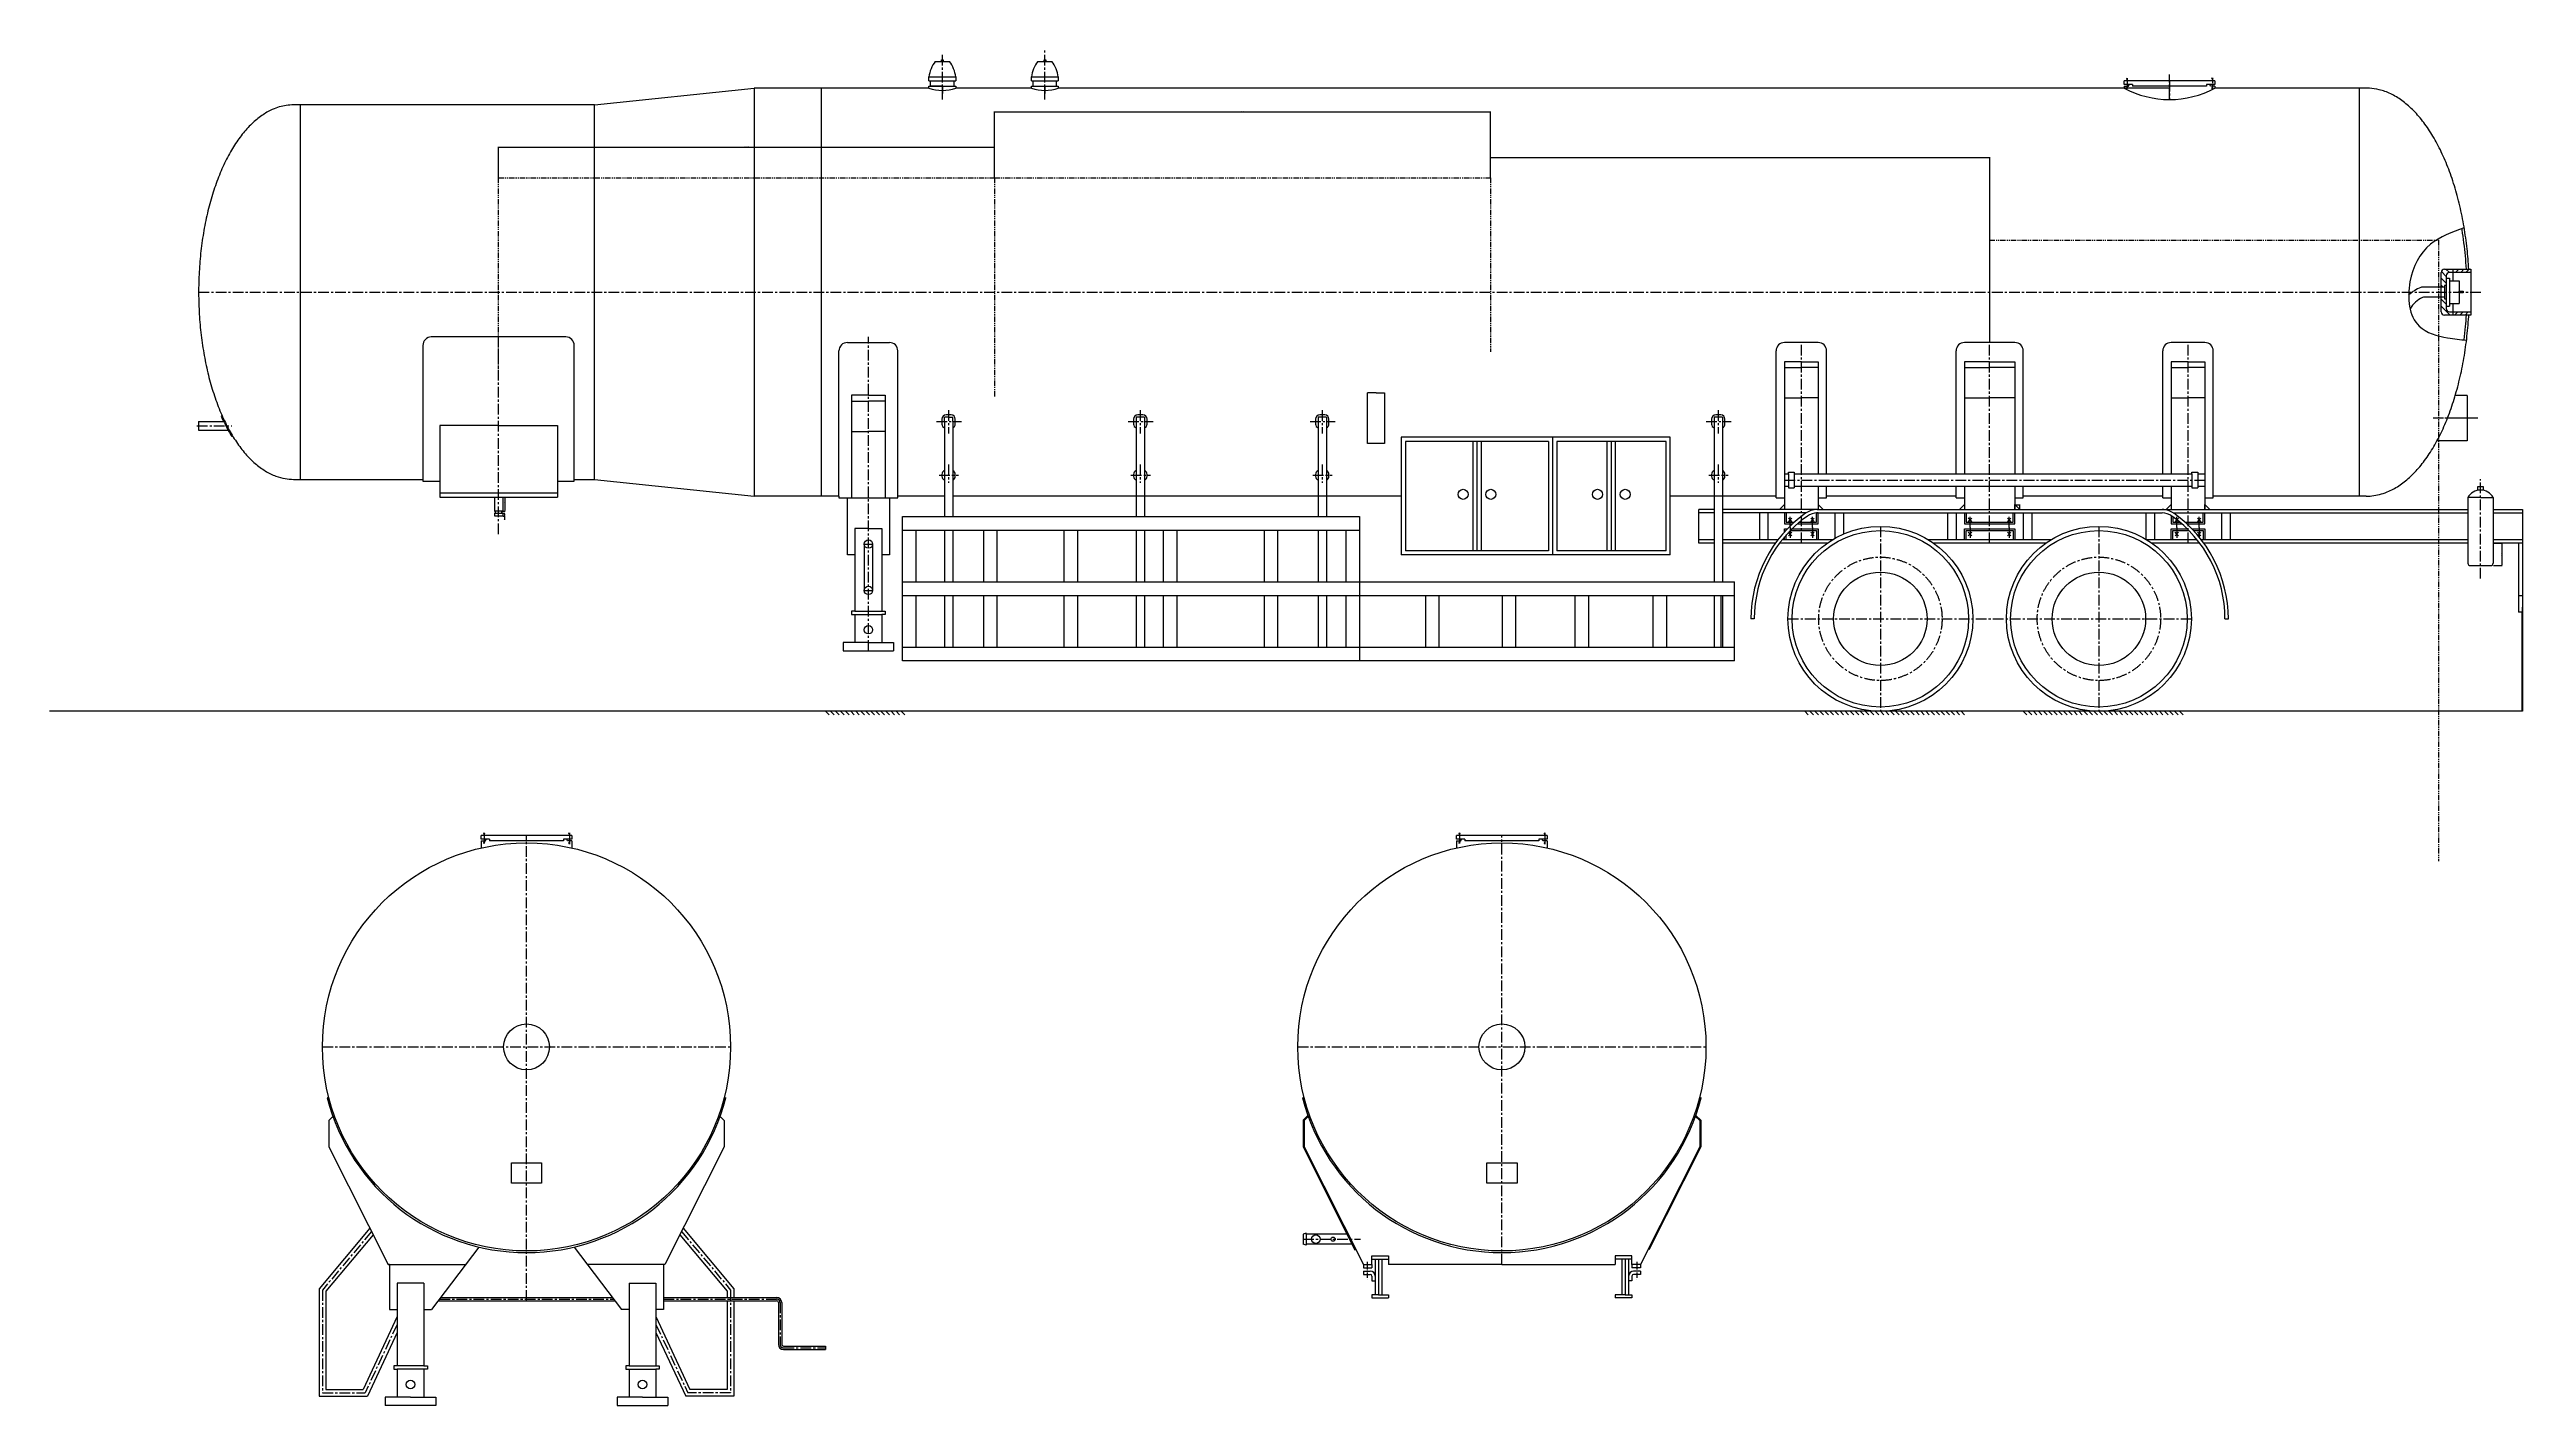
# Model space of a CAD drawing. Extents: x -95531 to 19990, y -17330 to 843.
# Drawn here: x -53807 to -39095, y -17330 to -9261 of the extents above; entities that cross this region are included whole.
import ezdxf

# ---------------------------------------------------------------- set-up
doc = ezdxf.new("R2010")
doc.units = 0
doc.linetypes.add('CENTERX2', pattern=[101.6, 63.5, -12.7, 12.7, -12.7])
doc.linetypes.add('PHANTOM', pattern=[63.5, 31.75, -6.35, 6.35, -6.35, 6.35, -6.35])
doc.layers.get('0').update_dxf_attribs({"linetype": 'CONTINUOUS'})
doc.layers.get('DEFPOINTS').update_dxf_attribs({"linetype": 'CONTINUOUS'})
for name, color, linetype in [('1', 5, 'CONTINUOUS'), ('2', 1, 'CONTINUOUS'), ('LAYER1', 1, 'CONTINUOUS'), ('LAYER2', 2, 'CONTINUOUS'), ('LAYER4', 3, 'PHANTOM'), ('LAYER6', 7, 'CENTERX2')]:
    doc.layers.add(name, color=color, linetype=linetype)
doc.styles.get("Standard").update_dxf_attribs({"font": 'SimSun.ttf', "height": 4})
doc.dimstyles.new('STANDARD$0', dxfattribs={"dimtxt": 5, "dimasz": 3, "dimexe": 2, "dimexo": 2, "dimgap": 0.5, "dimtad": 1, "dimdec": 4, "dimzin": 0, "dimdsep": 46, "dimtxsty": 'Standard', "dimcen": 2, "dimadec": 0, "dimazin": 0, "dimtfac": 1, "dimtdec": 4, "dimtofl": 0, "dimtmove": 0, "dimatfit": 3, "dimfxl": 1, "dimtolj": 1, "dimtzin": 0, "dimarcsym": 0})

# ---------------------------------------------------------------- blocks, each defined once
blk = doc.blocks.new('*X12')
at = {"color": 0}
for p, q in [((87.5, 436.5), (86.2, 437.8)), ((89.6, 436.5), (88.3, 437.8)), ((91.7, 436.5), (90.4, 437.8)), ((92.8, 437.5), (92.5, 437.8)), ((85.7, 419.1), (85.5, 419.4)), ((87.8, 419.1), (86.5, 420.5)), ((90, 419.1), (88.6, 420.5)), ((92.1, 419.1), (90.8, 420.5))]:
    blk.add_line(p, q, dxfattribs=at)
blk = doc.blocks.new('*X11')
at = {"color": 0}
for p, q in [((94.2, 436.5), (95.6, 437.8)), ((95.5, 434.9), (97.4, 436.9)), ((95.5, 432.1), (97.5, 434.1)), ((93.9, 419.1), (97.5, 422.8)), ((95.5, 423.6), (97.5, 425.6)), ((96.7, 430.5), (97.5, 431.3)), ((97, 419.4), (97.2, 419.6))]:
    blk.add_line(p, q, dxfattribs=at)
blk = doc.blocks.new('*D510')
at = {"color": 0, "linetype": 'ByBlock'}
for p, q in [((-39268, -12199), (-39217, -12199)), ((-39219, -12202), (-39219, -12329)), ((-39268, -12332), (-39217, -12332))]:
    blk.add_line(p, q, dxfattribs=at)
for points in [[(-39220, -12202), (-39219, -12202), (-39219, -12199)], [(-39220, -12329), (-39219, -12329), (-39219, -12332)]]:
    blk.add_solid(points, dxfattribs=at)
at = {"layer": 'DEFPOINTS', "color": 0, "linetype": 'ByBlock'}
for p in [(-39270, -12199), (-39270, -12332), (-39219, -12332)]:
    blk.add_point(p, dxfattribs=at)
at = {"color": 0, "linetype": 'ByBlock', "insert": (-39222, -12266), "char_height": 4, "attachment_point": 5, "rotation": 90}
blk.add_mtext('\\A1;133.6667', dxfattribs=at)
blk = doc.blocks.new('*D511')
at = {"color": 0, "linetype": 'ByBlock'}
for p, q in [((-51108, -12021), (-51098, -12021)), ((-51108, -12037), (-51098, -12037)), ((-51100, -12024), (-51100, -12034)), ((-51100, -12037), (-51100, -12060))]:
    blk.add_line(p, q, dxfattribs=at)
for points in [[(-51100, -12024), (-51099, -12024), (-51100, -12021)], [(-51100, -12034), (-51099, -12034), (-51100, -12037)]]:
    blk.add_solid(points, dxfattribs=at)
at = {"layer": 'DEFPOINTS', "color": 0, "linetype": 'ByBlock'}
for p in [(-51110, -12021), (-51110, -12037), (-51100, -12037)]:
    blk.add_point(p, dxfattribs=at)
at = {"color": 0, "linetype": 'ByBlock', "insert": (-51102, -12050), "char_height": 4, "attachment_point": 5, "rotation": 90}
blk.add_mtext('\\A1;16.0000', dxfattribs=at)
blk = doc.blocks.new('*D512')
at = {"color": 0, "linetype": 'ByBlock'}
for p, q in [((-51108, -11924), (-51096, -11924)), ((-51108, -12008), (-51096, -12008)), ((-51098, -11927), (-51098, -12005))]:
    blk.add_line(p, q, dxfattribs=at)
for points in [[(-51098, -11927), (-51097, -11927), (-51098, -11924)], [(-51098, -12005), (-51097, -12005), (-51098, -12008)]]:
    blk.add_solid(points, dxfattribs=at)
at = {"layer": 'DEFPOINTS', "color": 0, "linetype": 'ByBlock'}
for p in [(-51110, -11924), (-51110, -12008), (-51098, -12008)]:
    blk.add_point(p, dxfattribs=at)
at = {"color": 0, "linetype": 'ByBlock', "insert": (-51100, -11966), "char_height": 4, "attachment_point": 5, "rotation": 90}
blk.add_mtext('\\A1;84.0000', dxfattribs=at)
blk = doc.blocks.new('*D513')
at = {"color": 0, "linetype": 'ByBlock'}
for p, q in [((-42115, -11997), (-42115, -11969)), ((-42112, -11971), (-42088, -11971)), ((-42085, -11997), (-42085, -11969))]:
    blk.add_line(p, q, dxfattribs=at)
for points in [[(-42112, -11971), (-42112, -11972), (-42115, -11971)], [(-42088, -11971), (-42088, -11972), (-42085, -11971)]]:
    blk.add_solid(points, dxfattribs=at)
at = {"layer": 'DEFPOINTS', "color": 0, "linetype": 'ByBlock'}
for p in [(-42115, -11999), (-42085, -11971), (-42085, -11999)]:
    blk.add_point(p, dxfattribs=at)
at = {"color": 0, "linetype": 'ByBlock', "insert": (-42100, -11969), "char_height": 4, "attachment_point": 5}
blk.add_mtext('\\A1;30.0000', dxfattribs=at)
blk = doc.blocks.new('*D514')
at = {"color": 0, "linetype": 'ByBlock'}
for p, q in [((-45235, -10022), (-45235, -9902)), ((-45232, -9904), (-42268, -9904)), ((-42265, -11003), (-42265, -9902))]:
    blk.add_line(p, q, dxfattribs=at)
for points in [[(-45232, -9904), (-45232, -9905), (-45235, -9904)], [(-42268, -9904), (-42268, -9905), (-42265, -9904)]]:
    blk.add_solid(points, dxfattribs=at)
at = {"layer": 'DEFPOINTS', "color": 0, "linetype": 'ByBlock'}
for p in [(-42265, -9904), (-45235, -10024), (-42265, -11005)]:
    blk.add_point(p, dxfattribs=at)
at = {"color": 0, "linetype": 'ByBlock', "insert": (-43750, -9902), "char_height": 4, "attachment_point": 5}
blk.add_mtext('\\A1;2969.9770', dxfattribs=at)
blk = doc.blocks.new('*D515')
at = {"color": 0, "linetype": 'ByBlock'}
for p, q in [((-51135, -10022), (-51135, -9840)), ((-51132, -9842), (-48188, -9842)), ((-48185, -10022), (-48185, -9840))]:
    blk.add_line(p, q, dxfattribs=at)
for points in [[(-51132, -9841), (-51132, -9842), (-51135, -9842)], [(-48188, -9841), (-48188, -9842), (-48185, -9842)]]:
    blk.add_solid(points, dxfattribs=at)
at = {"layer": 'DEFPOINTS', "color": 0, "linetype": 'ByBlock'}
for p in [(-48185, -9842), (-51135, -10024), (-48185, -10024)]:
    blk.add_point(p, dxfattribs=at)
at = {"color": 0, "linetype": 'ByBlock', "insert": (-49660, -9839), "char_height": 4, "attachment_point": 5}
blk.add_mtext('\\A1;2950.0000', dxfattribs=at)
blk = doc.blocks.new('*D516')
at = {"color": 0, "linetype": 'ByBlock'}
for p, q in [((-48185, -10022), (-48185, -9631)), ((-48182, -9633), (-45238, -9633)), ((-45235, -10022), (-45235, -9631))]:
    blk.add_line(p, q, dxfattribs=at)
for points in [[(-48182, -9632), (-48182, -9633), (-48185, -9633)], [(-45238, -9632), (-45238, -9633), (-45235, -9633)]]:
    blk.add_solid(points, dxfattribs=at)
at = {"layer": 'DEFPOINTS', "color": 0, "linetype": 'ByBlock'}
for p in [(-45235, -9633), (-48185, -10024), (-45235, -10024)]:
    blk.add_point(p, dxfattribs=at)
at = {"color": 0, "linetype": 'ByBlock', "insert": (-46710, -9630), "char_height": 4, "attachment_point": 5}
blk.add_mtext('\\A1;2950.0000', dxfattribs=at)

msp = doc.modelspace()

# ---------------------------------------------------------------- hatches: boundary and pattern name
at = {"layer": 'LAYER2'}
h = msp.add_hatch(dxfattribs=at)
h.set_pattern_fill('ANSI31', color=256, scale=10, style=0)
h.set_pattern_definition([(45, (-48570.137, -8911.684), (-22.45064, 22.45064), [])])
h.paths.add_polyline_path([(-41447.56101, -9468.82692), (-41447.56101, -9446.82692), (-41465.42869, -9446.82692), (-41465.42869, -9468.82692)])
h = msp.add_hatch(dxfattribs=at)
h.set_pattern_fill('ANSI31', color=256, scale=10, style=0)
h.set_pattern_definition([(45, (-58343.71, -13402.843), (-22.45064, 22.45064), [])])
h.paths.add_polyline_path([(-51221.13284, -13959.98611), (-51221.13284, -13937.98611), (-51239.00052, -13937.98611), (-51239.00052, -13959.98611)])
h = msp.add_hatch(dxfattribs=at)
h.set_pattern_fill('ANSI31', color=256, scale=10, style=0)
h.set_pattern_definition([(45, (-52541.495, -13402.843), (-22.45064, 22.45064), [])])
h.paths.add_polyline_path([(-45418.91911, -13959.98611), (-45418.91911, -13937.98611), (-45436.78679, -13937.98611), (-45436.78679, -13959.98611)])

# ---------------------------------------------------------------- linework, layer by layer
at = {"layer": '1', "color": 1}
for p, q in [((-48575.22868, -9448.56654), (-48415.62868, -9448.56654)), ((-48575.22868, -9478.49358), (-48415.62868, -9478.49358)), ((-48575.22868, -9490.82692), (-48575.22868, -9478.49358)), ((-48415.62868, -9478.49358), (-48415.62868, -9490.82692)), ((-47965.22868, -9448.56654), (-47805.62868, -9448.56654)), ((-47965.22868, -9478.49358), (-47805.62868, -9478.49358)), ((-47965.22868, -9490.82692), (-47965.22868, -9478.49358)), ((-47805.62868, -9478.49358), (-47805.62868, -9490.82692)), ((-40925.42869, -9446.82692), (-41465.42869, -9446.82692)), ((-41465.42869, -9468.82692), (-41465.42869, -9446.82692)), ((-41465.42869, -9478.82692), (-41465.42869, -9490.82692)), ((-41465.42869, -9478.82692), (-41439.79604, -9478.82692)), ((-41439.79604, -9478.82692), (-41435.42869, -9468.82692)), ((-41395.42869, -9478.82692), (-41415.42869, -9478.82692)), ((-40975.42869, -9478.82692), (-41395.42869, -9478.82692)), ((-40975.42869, -9468.82692), (-40975.42869, -9478.82692)), ((-40925.42869, -9468.82692), (-40975.42869, -9468.82692)), ((-40951.06133, -9478.82692), (-40955.42869, -9468.82692)), ((-40925.42869, -9478.82692), (-40951.06133, -9478.82692)), ((-40925.42869, -9446.82692), (-40925.42869, -9468.82692)), ((-40925.42869, -9478.82692), (-40925.42869, -9490.82692)), ((-39578.73768, -10821.78692), (-39578.73768, -10587.86692)), ((-39559.24434, -10568.37358), (-39403.29768, -10568.37358)), ((-39403.29768, -10587.86692), (-39530.00434, -10587.86692)), ((-39510.51101, -10568.37358), (-39510.51101, -10637.41155)), ((-39403.29768, -10568.37358), (-39403.29768, -10841.28025)), ((-39559.24434, -10675.58692), (-39578.73768, -10675.58692)), ((-39559.24434, -10734.06692), (-39578.73768, -10734.06692)), ((-39559.24434, -10665.84025), (-39559.24434, -10743.81358)), ((-39549.49768, -10665.84025), (-39559.24434, -10665.84025)), ((-39549.49768, -10607.36025), (-39549.49768, -10802.29358)), ((-39559.24434, -10743.81358), (-39549.49768, -10743.81358)), ((-39403.29768, -10841.28025), (-39559.24434, -10841.28025)), ((-39530.00434, -10821.78692), (-39403.29768, -10821.78692)), ((-39510.51101, -10772.24229), (-39510.51101, -10841.28025)), ((-39425.39228, -11319.89358), (-39495.63139, -11319.89358)), ((-39425.39228, -11319.89358), (-39425.39228, -11589.76025)), ((-39425.39228, -11589.76025), (-39604.26358, -11589.76025)), ((-51239.00052, -13959.98611), (-51239.00052, -13937.98611)), ((-50699.00052, -13937.98611), (-51239.00052, -13937.98611)), ((-51239.00052, -13969.98611), (-51239.00052, -14012.39158)), ((-51239.00052, -13969.98611), (-51213.36788, -13969.98611)), ((-51213.36788, -13969.98611), (-51209.00052, -13959.98611)), ((-51169.00052, -13969.98611), (-51189.00052, -13969.98611)), ((-50749.00052, -13969.98611), (-51169.00052, -13969.98611)), ((-50749.00052, -13959.98611), (-50749.00052, -13969.98611)), ((-50699.00052, -13959.98611), (-50749.00052, -13959.98611)), ((-50724.63317, -13969.98611), (-50729.00052, -13959.98611)), ((-50699.00052, -13969.98611), (-50724.63317, -13969.98611)), ((-50699.00052, -13937.98611), (-50699.00052, -13959.98611)), ((-50699.00052, -13969.98611), (-50699.00052, -14012.39158)), ((-44896.78679, -13937.98611), (-45436.78679, -13937.98611)), ((-45436.78679, -13959.98611), (-45436.78679, -13937.98611)), ((-45436.78679, -13969.98611), (-45411.15414, -13969.98611)), ((-45436.78679, -13969.98611), (-45436.78679, -14012.39158)), ((-45411.15414, -13969.98611), (-45406.78679, -13959.98611)), ((-45366.78679, -13969.98611), (-45386.78679, -13969.98611)), ((-44946.78679, -13969.98611), (-45366.78679, -13969.98611)), ((-44896.78679, -13959.98611), (-44946.78679, -13959.98611)), ((-44946.78679, -13959.98611), (-44946.78679, -13969.98611)), ((-44922.41944, -13969.98611), (-44926.78679, -13959.98611)), ((-44896.78679, -13969.98611), (-44922.41944, -13969.98611)), ((-44896.78679, -13937.98611), (-44896.78679, -13959.98611)), ((-44896.78679, -13969.98611), (-44896.78679, -14012.39158))]:
    msp.add_line(p, q, dxfattribs=at)
at = {"layer": '1', "color": 2}
for p, q in [((-41443.70371, -9438.47883), (-41451.72915, -9433.37518)), ((-41443.70371, -9492.51656), (-41451.72915, -9487.41291)), ((-41451.51156, -9438.32563), (-41443.2921, -9433.54072)), ((-41451.51156, -9492.36336), (-41443.2921, -9487.57845)), ((-40936.75913, -9437.35304), (-40944.78457, -9432.2494)), ((-40936.75913, -9494.76813), (-40944.78457, -9489.66448)), ((-40944.56698, -9437.19985), (-40936.34752, -9432.41494)), ((-40944.56698, -9494.61493), (-40936.34752, -9489.83003)), ((-51217.27554, -13929.63802), (-51225.30099, -13924.53437)), ((-51225.0834, -13929.48482), (-51216.86393, -13924.69992)), ((-50710.33096, -13928.51224), (-50718.35641, -13923.40859)), ((-50718.13882, -13928.35904), (-50709.91935, -13923.57413)), ((-45415.06181, -13929.63802), (-45423.08725, -13924.53437)), ((-45422.86966, -13929.48482), (-45414.6502, -13924.69992)), ((-44908.11723, -13928.51224), (-44916.14267, -13923.40859)), ((-44915.92508, -13928.35904), (-44907.70562, -13923.57413)), ((-51217.27554, -13983.67575), (-51225.30099, -13978.5721)), ((-51225.0834, -13983.52255), (-51216.86393, -13978.73764)), ((-50710.33096, -13985.92732), (-50718.35641, -13980.82367)), ((-50718.13882, -13985.77413), (-50709.91935, -13980.98922)), ((-45415.06181, -13983.67575), (-45423.08725, -13978.5721)), ((-45422.86966, -13983.52255), (-45414.6502, -13978.73764)), ((-44908.11723, -13985.92732), (-44916.14267, -13980.82367)), ((-44915.92508, -13985.77413), (-44907.70562, -13980.98922))]:
    msp.add_line(p, q, dxfattribs=at)
at = {"layer": '1', "color": 1}
for centre, start, end in [((-39559.24434, -10587.86692), 90, 180), ((-39530.00434, -10607.36025), 90, 180), ((-39559.24434, -10821.78692), 180, 270), ((-39530.00434, -10802.29358), 180, 270)]:
    msp.add_arc(centre, 19.49333, start, end, dxfattribs=at)
at = {"layer": '2'}
for p, q in [((-49110.40572, -11918.82692), (-49110.40572, -11054.82692)), ((-48760.40572, -11918.82692), (-48760.40572, -11054.82692))]:
    msp.add_line(p, q, dxfattribs=at)
at = {"layer": 'LAYER1'}
for p, q in [((-48537.74469, -9332.24566), (-48453.11268, -9332.24566)), ((-48500.42868, -9332.24566), (-48500.42868, -9323.49976)), ((-48500.42868, -9323.49976), (-48490.42868, -9323.49976)), ((-48495.42868, -9332.24566), (-48500.42868, -9332.24566)), ((-48490.42868, -9323.49976), (-48490.42868, -9332.24566)), ((-47927.74469, -9332.24566), (-47843.11268, -9332.24566)), ((-47890.42868, -9323.49976), (-47880.42868, -9323.49976)), ((-47890.42868, -9332.24566), (-47890.42868, -9323.49976)), ((-47885.42868, -9332.24566), (-47890.42868, -9332.24566)), ((-47880.42868, -9323.49976), (-47880.42868, -9332.24566)), ((-50565.42869, -9590.82692), (-49615.42869, -9490.82692)), ((-49615.42869, -9490.82692), (-49615.42869, -11918.82692)), ((-48575.22868, -9490.82692), (-49615.42869, -9490.82692)), ((-49615.42869, -9516.89322), (-49614.17247, -9516.76098)), ((-49215.42869, -9490.82692), (-49215.42869, -11918.82692)), ((-48575.22868, -9448.56654), (-48575.22868, -9424.21756)), ((-48575.22868, -9424.21756), (-48415.62868, -9424.21756)), ((-48565.42868, -9478.49358), (-48565.42868, -9448.56654)), ((-48495.42868, -9478.49358), (-48565.42868, -9478.49358)), ((-48425.42868, -9478.49358), (-48425.42868, -9448.56654)), ((-48415.62868, -9424.21756), (-48415.62868, -9448.56654)), ((-48207.07898, -9490.82692), (-48415.62868, -9490.82692)), ((-47965.22868, -9490.82692), (-48207.07898, -9490.82692)), ((-47965.22868, -9424.21756), (-47805.62868, -9424.21756)), ((-47965.22868, -9448.56654), (-47965.22868, -9424.21756)), ((-47955.42868, -9478.49358), (-47955.42868, -9448.56654)), ((-47815.42868, -9478.49358), (-47815.42868, -9448.56654)), ((-47805.62868, -9424.21756), (-47805.62868, -9448.56654)), ((-41195.42869, -9490.82692), (-47805.62868, -9490.82692)), ((-41415.42869, -9468.82692), (-41465.42869, -9468.82692)), ((-41415.42869, -9468.82692), (-41415.42869, -9478.82692)), ((-40025.42869, -9490.82692), (-40925.42869, -9490.82692)), ((-40065.42869, -11918.82692), (-40065.42869, -9490.82692)), ((-50565.42869, -9590.82692), (-52355.42869, -9590.82692)), ((-52315.42869, -9590.82692), (-52315.42869, -11818.82692)), ((-50565.42869, -11818.82692), (-50565.42869, -9590.82692)), ((-39671.41013, -10675.58692), (-39691.39401, -10675.58692)), ((-39578.73768, -10734.06692), (-39679.70537, -10734.06692)), ((-39578.73768, -10675.58692), (-39671.41013, -10675.58692)), ((-39549.49768, -10621.13988), (-39529.49768, -10621.13988)), ((-39529.49768, -10621.13988), (-39529.49768, -10788.51395)), ((-39529.49768, -10637.41155), (-39471.90385, -10637.41155)), ((-39471.90385, -10637.41155), (-39471.90385, -10772.24229)), ((-39471.90385, -10704.82692), (-39471.90385, -10699.82692)), ((-39471.90385, -10699.82692), (-39447.80165, -10699.82692)), ((-39447.80165, -10709.82692), (-39471.90385, -10709.82692)), ((-39447.80165, -10699.82692), (-39447.80165, -10709.82692)), ((-39549.49768, -10788.51395), (-39529.49768, -10788.51395)), ((-39529.49768, -10772.24229), (-39471.90385, -10772.24229)), ((-51585.40572, -11021.82692), (-51585.40572, -11804.82692)), ((-50735.40572, -10971.82692), (-51535.40572, -10971.82692)), ((-50685.40572, -11804.82692), (-50685.40572, -11021.82692)), ((-49060.40572, -11004.82692), (-48810.40572, -11004.82692)), ((-43285.42869, -11004.82692), (-43485.42869, -11004.82692)), ((-42115.42869, -11004.82692), (-42415.42869, -11004.82692)), ((-40985.42869, -11004.82692), (-41185.42869, -11004.82692)), ((-43535.42869, -11928.82692), (-43535.42869, -11054.82692)), ((-43385.42869, -11118.82692), (-43485.42869, -11118.82692)), ((-43485.42869, -11118.82692), (-43485.42869, -11153.82692)), ((-43485.42869, -11153.82692), (-43385.42869, -11153.82692)), ((-43485.42869, -11153.82692), (-43485.42869, -11333.82692)), ((-43385.42869, -11118.82692), (-43285.42869, -11118.82692)), ((-43285.42869, -11153.82692), (-43385.42869, -11153.82692)), ((-43285.42869, -11118.82692), (-43285.42869, -11153.82692)), ((-43285.42869, -11153.82692), (-43285.42869, -11333.82692)), ((-43235.42869, -11786.82692), (-43235.42869, -11054.82692)), ((-42465.42869, -11786.82692), (-42465.42869, -11054.82692)), ((-42265.42869, -11118.82692), (-42415.42869, -11118.82692)), ((-42415.42869, -11118.82692), (-42415.42869, -11153.82692)), ((-42415.42869, -11153.82692), (-42415.42869, -11333.82692)), ((-42415.42869, -11153.82692), (-42265.42869, -11153.82692)), ((-42265.42869, -11118.82692), (-42115.42869, -11118.82692)), ((-42115.42869, -11153.82692), (-42265.42869, -11153.82692)), ((-42115.42869, -11118.82692), (-42115.42869, -11153.82692)), ((-42115.42869, -11153.82692), (-42115.42869, -11333.82692)), ((-42065.42869, -11786.82692), (-42065.42869, -11054.82692)), ((-41235.42869, -11786.82692), (-41235.42869, -11054.82692)), ((-41085.42869, -11118.82692), (-41185.42869, -11118.82692)), ((-41185.42869, -11118.82692), (-41185.42869, -11153.82692)), ((-41185.42869, -11153.82692), (-41185.42869, -11333.82692)), ((-41185.42869, -11153.82692), (-41085.42869, -11153.82692)), ((-41085.42869, -11118.82692), (-40985.42869, -11118.82692)), ((-40985.42869, -11153.82692), (-41085.42869, -11153.82692)), ((-40985.42869, -11118.82692), (-40985.42869, -11153.82692)), ((-40985.42869, -11153.82692), (-40985.42869, -11333.82692)), ((-40935.42869, -11904.82692), (-40935.42869, -11054.82692)), ((-49035.40572, -11318.82692), (-49035.40572, -11353.82692)), ((-48935.40572, -11318.82692), (-49035.40572, -11318.82692)), ((-48935.40572, -11318.82692), (-48835.40572, -11318.82692)), ((-48835.40572, -11318.82692), (-48835.40572, -11353.82692)), ((-45915.42869, -11304.82692), (-45965.42869, -11304.82692)), ((-45965.42869, -11604.82692), (-45965.42869, -11304.82692)), ((-45915.42869, -11304.82692), (-45865.42869, -11304.82692)), ((-45865.42869, -11304.82692), (-45865.42869, -11604.82692)), ((-52779.66287, -11440.48924), (-52785.14748, -11442.92196)), ((-49035.40572, -11353.82692), (-49035.40572, -11533.82692)), ((-49035.40572, -11353.82692), (-48935.40572, -11353.82692)), ((-48835.40572, -11353.82692), (-48935.40572, -11353.82692)), ((-48835.40572, -11353.82692), (-48835.40572, -11533.82692)), ((-48498.23076, -11459.82692), (-48498.23076, -11489.82692)), ((-48458.23076, -11449.82692), (-48483.23076, -11449.82692)), ((-48483.23076, -11474.82692), (-48483.23076, -11449.82692)), ((-48483.23076, -11474.82692), (-48483.23076, -12040.31522)), ((-48443.23076, -11434.82692), (-48473.23076, -11434.82692)), ((-48458.23076, -11449.82692), (-48433.23076, -11449.82692)), ((-48433.23076, -11474.82692), (-48433.23076, -11449.82692)), ((-48433.23076, -11474.82692), (-48433.23076, -12040.31522)), ((-48418.23076, -11474.82692), (-48418.23076, -11459.82692)), ((-48418.23076, -11489.82692), (-48418.23076, -11474.82692)), ((-47357.69979, -11459.82692), (-47357.69979, -11489.82692)), ((-47342.69979, -11449.82692), (-47342.69979, -12040.31522)), ((-47292.69979, -11449.82692), (-47342.69979, -11449.82692)), ((-47302.69979, -11434.82692), (-47332.69979, -11434.82692)), ((-47292.69979, -11449.82692), (-47292.69979, -12040.31522)), ((-47277.69979, -11474.82692), (-47277.69979, -11459.82692)), ((-47277.69979, -11489.82692), (-47277.69979, -11474.82692)), ((-46275.40572, -11459.82692), (-46275.40572, -11489.82692)), ((-46260.40572, -11449.82692), (-46260.40572, -12040.31522)), ((-46210.40572, -11449.82692), (-46260.40572, -11449.82692)), ((-46220.40572, -11434.82692), (-46250.40572, -11434.82692)), ((-46210.40572, -11449.82692), (-46210.40572, -12040.31522)), ((-46195.40572, -11474.82692), (-46195.40572, -11459.82692)), ((-46195.40572, -11489.82692), (-46195.40572, -11474.82692)), ((-43919.82714, -11459.82692), (-43919.82714, -11489.82692)), ((-43854.82714, -11449.82692), (-43904.82714, -11449.82692)), ((-43904.82714, -11449.82692), (-43904.82714, -12040.31522)), ((-43864.82714, -11434.82692), (-43894.82714, -11434.82692)), ((-43854.82714, -11449.82692), (-43854.82714, -12040.31522)), ((-43839.82714, -11474.82692), (-43839.82714, -11459.82692)), ((-43839.82714, -11489.82692), (-43839.82714, -11474.82692)), ((-43485.42869, -11333.82692), (-43385.42869, -11333.82692)), ((-43485.42869, -11333.82692), (-43485.42869, -11998.82692)), ((-43285.42869, -11333.82692), (-43385.42869, -11333.82692)), ((-43285.42869, -11333.82692), (-43285.42869, -11786.82692)), ((-42415.42869, -11333.82692), (-42415.42869, -11786.82692)), ((-42415.42869, -11333.82692), (-42265.42869, -11333.82692)), ((-42115.42869, -11333.82692), (-42265.42869, -11333.82692)), ((-42115.42869, -11333.82692), (-42115.42869, -11786.82692)), ((-41185.42869, -11333.82692), (-41185.42869, -11786.82692)), ((-41185.42869, -11333.82692), (-41085.42869, -11333.82692)), ((-40985.42869, -11333.82692), (-41085.42869, -11333.82692)), ((-40985.42869, -11333.82692), (-40985.42869, -11998.82692)), ((-52919.42434, -11475.48924), (-52770.1148, -11475.48924)), ((-52919.42434, -11475.48924), (-52919.42434, -11525.48924)), ((-52919.42434, -11525.48924), (-52744.51699, -11525.48924)), ((-52717.47513, -11560.48924), (-52722.60662, -11563.59837)), ((-51135.40572, -11498.17097), (-51485.40572, -11498.17097)), ((-51485.40572, -11498.17097), (-51485.40572, -11828.82692)), ((-51135.40572, -11498.17097), (-50785.40572, -11498.17097)), ((-50785.40572, -11498.17097), (-50785.40572, -11828.82692)), ((-49035.40572, -11533.82692), (-48935.40572, -11533.82692)), ((-49035.40572, -11533.82692), (-49035.40572, -11928.82692)), ((-48835.40572, -11533.82692), (-48935.40572, -11533.82692)), ((-48835.40572, -11533.82692), (-48835.40572, -11928.82692)), ((-45865.42869, -11604.82692), (-45965.42869, -11604.82692)), ((-44165.42869, -11568.82692), (-45765.42869, -11568.82692)), ((-45765.42869, -11568.82692), (-45765.42869, -11872.82692)), ((-44890.42869, -11593.82692), (-45740.42869, -11593.82692)), ((-45740.42869, -11593.82692), (-45740.42869, -12243.82692)), ((-45340.42869, -11593.82692), (-45340.42869, -11847.82692)), ((-45340.42869, -11593.82692), (-45340.42869, -12243.82692)), ((-45315.42869, -11593.82692), (-45315.42869, -12243.82692)), ((-45290.42869, -11593.82692), (-45290.42869, -12243.82692)), ((-44890.42869, -11593.82692), (-44890.42869, -12243.82692)), ((-44865.42869, -11568.82692), (-44865.42869, -12268.82692)), ((-44190.42869, -11593.82692), (-44840.42869, -11593.82692)), ((-44840.42869, -11593.82692), (-44840.42869, -12243.82692)), ((-44540.42869, -12243.82692), (-44540.42869, -11593.82692)), ((-44515.42869, -12243.82692), (-44515.42869, -11593.82692)), ((-44490.42869, -12243.82692), (-44490.42869, -11593.82692)), ((-44190.42869, -12243.82692), (-44190.42869, -11593.82692)), ((-44165.42869, -12268.82692), (-44165.42869, -11568.82692)), ((-52355.42869, -11818.82692), (-51585.40572, -11818.82692)), ((-51585.40572, -11804.82692), (-51585.40572, -11828.82692)), ((-51585.40572, -11828.82692), (-51485.40572, -11828.82692)), ((-51485.40572, -11828.82692), (-51485.40572, -11924.31858)), ((-51485.40572, -11899.31858), (-50785.40572, -11899.31858)), ((-50785.40572, -11828.82692), (-50785.40572, -11924.31858)), ((-50785.40572, -11828.82692), (-50685.40572, -11828.82692)), ((-50685.40572, -11828.82692), (-50685.40572, -11804.82692)), ((-50685.40572, -11818.82692), (-50565.42869, -11818.82692)), ((-50565.42869, -11818.82692), (-49615.42869, -11918.82692)), ((-48498.23076, -11789.82692), (-48498.23076, -11799.82692)), ((-48418.23076, -11794.82692), (-48418.23076, -11789.82692)), ((-48418.23076, -11799.82692), (-48418.23076, -11794.82692)), ((-47357.69979, -11789.82692), (-47357.69979, -11799.82692)), ((-47277.69979, -11794.82692), (-47277.69979, -11789.82692)), ((-47277.69979, -11799.82692), (-47277.69979, -11794.82692)), ((-46275.40572, -11789.82692), (-46275.40572, -11799.82692)), ((-46195.40572, -11794.82692), (-46195.40572, -11789.82692)), ((-46195.40572, -11799.82692), (-46195.40572, -11794.82692)), ((-45765.42869, -11872.82692), (-45765.42869, -11918.82692)), ((-43919.82714, -11789.82692), (-43919.82714, -11799.82692)), ((-43839.82714, -11794.82692), (-43839.82714, -11789.82692)), ((-43839.82714, -11799.82692), (-43839.82714, -11794.82692)), ((-43485.42869, -11786.82692), (-43461.9453, -11786.82692)), ((-43485.42869, -11858.82692), (-43461.9453, -11858.82692)), ((-43461.9453, -11786.82692), (-43461.9453, -11776.82692)), ((-43461.9453, -11776.82692), (-43427.9077, -11776.82692)), ((-43461.9453, -11786.82692), (-43461.9453, -11858.82692)), ((-43461.9453, -11858.82692), (-43461.9453, -11868.82692)), ((-43461.9453, -11868.82692), (-43427.9077, -11868.82692)), ((-43427.9077, -11776.82692), (-43427.9077, -11858.82692)), ((-43427.9077, -11786.82692), (-41061.9453, -11786.82692)), ((-43427.9077, -11858.82692), (-43427.9077, -11868.82692)), ((-43427.9077, -11858.82692), (-41061.9453, -11858.82692)), ((-43285.42869, -11858.82692), (-43285.42869, -11998.82692)), ((-43235.42869, -11904.82692), (-43235.42869, -11858.82692)), ((-43235.42869, -11928.82692), (-43235.42869, -11904.82692)), ((-42465.42869, -11928.82692), (-42465.42869, -11858.82692)), ((-42415.42869, -11858.82692), (-42415.42869, -11998.82692)), ((-42115.42869, -11858.82692), (-42115.42869, -11998.82692)), ((-42065.42869, -11928.82692), (-42065.42869, -11858.82692)), ((-41235.42869, -11928.82692), (-41235.42869, -11858.82692)), ((-41185.42869, -11858.82692), (-41185.42869, -11998.82692)), ((-41061.9453, -11776.82692), (-41027.9077, -11776.82692)), ((-41061.9453, -11786.82692), (-41061.9453, -11776.82692)), ((-41061.9453, -11786.82692), (-41061.9453, -11858.82692)), ((-41061.9453, -11858.82692), (-41061.9453, -11868.82692)), ((-41061.9453, -11868.82692), (-41027.9077, -11868.82692)), ((-41027.9077, -11776.82692), (-41027.9077, -11858.82692)), ((-41027.9077, -11786.82692), (-40985.42869, -11786.82692)), ((-41027.9077, -11858.82692), (-41027.9077, -11868.82692)), ((-41027.9077, -11858.82692), (-40985.42869, -11858.82692)), ((-40935.42869, -11928.82692), (-40935.42869, -11904.82692)), ((-39360.42869, -11883.89033), (-39360.42869, -11861.11927)), ((-39360.42869, -11861.11927), (-39330.42869, -11861.11927)), ((-39330.42869, -11861.11927), (-39330.42869, -11883.89033)), ((-51485.40572, -11924.31858), (-50785.40572, -11924.31858)), ((-51160.40572, -11924.31858), (-51160.40572, -12008.31858)), ((-51160.40572, -12008.31858), (-51158.40572, -12008.31858)), ((-51110.40572, -12008.31858), (-51160.40572, -12008.31858)), ((-51160.40572, -12020.91103), (-51158.40572, -12020.91103)), ((-51160.40572, -12020.91103), (-51160.40572, -12036.91103)), ((-51160.40572, -12020.91103), (-51110.40572, -12020.91103)), ((-51160.40572, -12036.91103), (-51110.40572, -12036.91103)), ((-51153.40572, -12015.91103), (-51153.40572, -12013.31858)), ((-51135.40572, -11924.31858), (-51110.40572, -11924.31858)), ((-51117.40572, -12013.31858), (-51117.40572, -12015.91103)), ((-51112.40572, -12008.31858), (-51110.40572, -12008.31858)), ((-51110.40572, -12020.91103), (-51112.40572, -12020.91103)), ((-51110.40572, -11924.31858), (-51110.40572, -12008.31858)), ((-51110.40572, -12020.91103), (-51110.40572, -12036.91103)), ((-49215.42869, -11918.82692), (-49615.42869, -11918.82692)), ((-49110.40572, -11918.82692), (-49215.42869, -11918.82692)), ((-49110.40572, -11918.82692), (-49110.40572, -11928.82692)), ((-49110.40572, -11928.82692), (-48760.40572, -11928.82692)), ((-49060.40572, -12267.99416), (-49060.40572, -11928.82692)), ((-48935.40572, -11928.82692), (-48810.40572, -11928.82692)), ((-48810.40572, -11928.82692), (-48810.40572, -12267.99416)), ((-48760.40572, -11928.82692), (-48760.40572, -11918.82692)), ((-48483.23076, -11918.82692), (-48760.40572, -11918.82692)), ((-48731.93267, -12898.82692), (-48731.93267, -12040.31522)), ((-48731.93267, -12040.31522), (-46014.59707, -12040.31522)), ((-45765.42869, -11918.82692), (-48433.23076, -11918.82692)), ((-46014.59707, -12040.31522), (-46014.59707, -12898.82692)), ((-45765.42869, -11918.82692), (-45765.42869, -12268.82692)), ((-43535.42869, -11918.82692), (-44165.42869, -11918.82692)), ((-43995.42869, -12198.82692), (-43995.42869, -11998.82692)), ((-43904.82714, -11998.82692), (-43995.42869, -11998.82692)), ((-43904.82714, -12018.82692), (-43995.42869, -12018.82692)), ((-43904.82714, -12040.31522), (-43904.82714, -12429.57107)), ((-43285.42869, -11998.82692), (-43854.82714, -11998.82692)), ((-43358.05894, -12018.82692), (-43854.82714, -12018.82692)), ((-43854.82714, -12040.31522), (-43854.82714, -12429.57107)), ((-43635.42869, -12018.82692), (-43635.42869, -12178.82692)), ((-43585.42869, -12018.82692), (-43585.42869, -12178.82692)), ((-43535.42869, -11928.82692), (-43485.42869, -11928.82692)), ((-43485.42869, -11968.82692), (-43515.42869, -11998.82692)), ((-43485.42869, -12018.82692), (-43485.42869, -12083.82692)), ((-43475.42869, -12018.82692), (-43475.42869, -12073.82692)), ((-43295.42869, -12073.82692), (-43295.42869, -12018.82692)), ((-43285.42869, -12018.82692), (-43295.42869, -12018.82692)), ((-43291.72644, -11998.82692), (-39420.42869, -11998.82692)), ((-43291.72644, -12018.82692), (-41239.13093, -12018.82692)), ((-43285.42869, -11928.82692), (-43235.42869, -11928.82692)), ((-43285.42869, -11968.82692), (-43255.42869, -11998.82692)), ((-43285.42869, -12083.82692), (-43285.42869, -12018.82692)), ((-42465.42869, -11918.82692), (-43235.42869, -11918.82692)), ((-43185.42869, -12018.82692), (-43185.42869, -12169.66097)), ((-43135.42869, -12018.82692), (-43135.42869, -12144.74359)), ((-42515.42869, -12018.82692), (-42515.42869, -12178.82692)), ((-42465.42869, -11928.82692), (-42415.42869, -11928.82692)), ((-42465.42869, -12018.82692), (-42465.42869, -12178.82692)), ((-42415.42869, -11968.82692), (-42445.42869, -11998.82692)), ((-42415.42869, -12018.82692), (-42415.42869, -12083.82692)), ((-42405.42869, -12018.82692), (-42405.42869, -12073.82692)), ((-42265.42869, -11998.82692), (-42165.42869, -11998.82692)), ((-42265.42869, -11998.82692), (-42015.42869, -11998.82692)), ((-42125.42869, -12073.82692), (-42125.42869, -12018.82692)), ((-42115.42869, -11928.82692), (-42065.42869, -11928.82692)), ((-42115.42869, -11998.82692), (-42115.42869, -11968.82692)), ((-42115.42869, -11968.82692), (-42085.42869, -11998.82692)), ((-42115.42869, -12083.82692), (-42115.42869, -12018.82692)), ((-41235.42869, -11918.82692), (-42065.42869, -11918.82692)), ((-42065.42869, -12018.82692), (-42065.42869, -12178.82692)), ((-42015.42869, -12018.82692), (-42015.42869, -12178.82692)), ((-41335.42869, -12018.82692), (-41335.42869, -12175.4349)), ((-41285.42869, -12018.82692), (-41285.42869, -12178.82692)), ((-41235.42869, -11928.82692), (-41185.42869, -11928.82692)), ((-41185.42869, -11968.82692), (-41215.42869, -11998.82692)), ((-41185.42869, -12034.47012), (-41185.42869, -12083.82692)), ((-41175.42869, -12041.45553), (-41175.42869, -12073.82692)), ((-41172.79844, -12018.82692), (-39420.42869, -12018.82692)), ((-41085.42869, -11998.82692), (-40835.42869, -11998.82692)), ((-40995.42869, -12073.82692), (-40995.42869, -12018.82692)), ((-40985.42869, -11928.82692), (-40935.42869, -11928.82692)), ((-40985.42869, -11968.82692), (-40955.42869, -11998.82692)), ((-40985.42869, -11998.82692), (-40985.42869, -11968.82692)), ((-40985.42869, -12083.82692), (-40985.42869, -12018.82692)), ((-40025.42869, -11918.82692), (-40935.42869, -11918.82692)), ((-40885.42869, -12018.82692), (-40885.42869, -12178.82692)), ((-40835.42869, -12018.82692), (-40835.42869, -12178.82692)), ((-39395.42869, -11927.42179), (-39420.42869, -11927.42179)), ((-39420.42869, -11927.42179), (-39420.42869, -12317.49358)), ((-39345.42869, -11927.42179), (-39395.42869, -11927.42179)), ((-39345.42869, -11927.42179), (-39295.42869, -11927.42179)), ((-39295.42869, -11927.42179), (-39270.42869, -11927.42179)), ((-39270.42869, -11927.42179), (-39270.42869, -12317.49358)), ((-39270.42869, -11998.82692), (-39095.42869, -11998.82692)), ((-39270.42869, -12018.82692), (-39095.42869, -12018.82692)), ((-39095.42869, -11998.82692), (-39095.42869, -12198.82692)), ((-39095.42869, -11998.82692), (-39095.42869, -12198.82692)), ((-48935.40572, -12110.85101), (-49015.40572, -12110.85101)), ((-49015.40572, -12110.85101), (-49015.40572, -12537.63307)), ((-48960.40572, -12203.77804), (-48960.40572, -12479.67528)), ((-48935.40572, -12110.85101), (-48855.40572, -12110.85101)), ((-48910.40572, -12203.77804), (-48910.40572, -12479.67528)), ((-48855.40572, -12110.85101), (-48855.40572, -12537.63307)), ((-48731.93267, -12120.31522), (-46014.59707, -12120.31522)), ((-48651.93267, -12429.57107), (-48651.93267, -12120.31522)), ((-48483.23076, -12120.31522), (-48483.23076, -12429.57107)), ((-48433.23076, -12120.31522), (-48433.23076, -12429.57107)), ((-48249.27583, -12429.57107), (-48249.27583, -12120.31522)), ((-48169.27583, -12429.57107), (-48169.27583, -12120.31522)), ((-47770.40917, -12429.57107), (-47770.40917, -12120.31522)), ((-47690.40917, -12429.57107), (-47690.40917, -12120.31522)), ((-47342.69979, -12120.31522), (-47342.69979, -12429.57107)), ((-47292.69979, -12120.31522), (-47292.69979, -12429.57107)), ((-47179.37542, -12429.57107), (-47179.37542, -12120.31522)), ((-47099.37542, -12429.57107), (-47099.37542, -12120.31522)), ((-46579.71347, -12429.57107), (-46579.71347, -12120.31522)), ((-46499.71347, -12429.57107), (-46499.71347, -12120.31522)), ((-46260.40572, -12120.31522), (-46260.40572, -12429.57107)), ((-46210.40572, -12120.31522), (-46210.40572, -12429.57107)), ((-46094.59707, -12120.31522), (-46094.59707, -12429.57107)), ((-43904.82714, -12178.82692), (-43995.42869, -12178.82692)), ((-43904.82714, -12198.82692), (-43995.42869, -12198.82692)), ((-43525.34672, -12178.82692), (-43854.82714, -12178.82692)), ((-43540.24866, -12198.82692), (-43854.82714, -12198.82692)), ((-43231.65646, -12198.82692), (-43515.42869, -12198.82692)), ((-43201.08583, -12178.82692), (-43499.89426, -12178.82692)), ((-43485.42869, -12083.82692), (-43438.56825, -12083.82692)), ((-43485.42869, -12113.82692), (-43469.21114, -12113.82692)), ((-43485.42869, -12131.13975), (-43485.42869, -12113.82692)), ((-43485.42869, -12178.82692), (-43485.42869, -12161.38461)), ((-43475.42869, -12073.82692), (-43427.5566, -12073.82692)), ((-43475.42869, -12178.82692), (-43475.42869, -12149.92813)), ((-43451.81867, -12113.82692), (-43285.42869, -12113.82692)), ((-43451.81867, -12123.82692), (-43295.42869, -12123.82692)), ((-43408.65784, -12083.82692), (-43285.42869, -12083.82692)), ((-43396.9627, -12073.82692), (-43295.42869, -12073.82692)), ((-43295.42869, -12123.82692), (-43295.42869, -12178.82692)), ((-43285.42869, -12113.82692), (-43285.42869, -12178.82692)), ((-43185.42869, -12198.57699), (-43185.42869, -12198.82692)), ((-41901.08583, -12178.82692), (-42629.77155, -12178.82692)), ((-41931.65646, -12198.82692), (-42599.20092, -12198.82692)), ((-42415.42869, -12083.82692), (-42115.42869, -12083.82692)), ((-42415.42869, -12113.82692), (-42115.42869, -12113.82692)), ((-42415.42869, -12178.82692), (-42415.42869, -12113.82692)), ((-42405.42869, -12073.82692), (-42125.42869, -12073.82692)), ((-42405.42869, -12123.82692), (-42125.42869, -12123.82692)), ((-42405.42869, -12178.82692), (-42405.42869, -12123.82692)), ((-42125.42869, -12123.82692), (-42125.42869, -12178.82692)), ((-42115.42869, -12113.82692), (-42115.42869, -12178.82692)), ((-41030.96312, -12178.82692), (-41329.77155, -12178.82692)), ((-41015.42869, -12198.82692), (-41299.20092, -12198.82692)), ((-41185.42869, -12083.82692), (-41122.19953, -12083.82692)), ((-41185.42869, -12113.82692), (-41089.81001, -12113.82692)), ((-41185.42869, -12178.82692), (-41185.42869, -12113.82692)), ((-41175.42869, -12073.82692), (-41133.89468, -12073.82692)), ((-41175.42869, -12123.82692), (-41079.82156, -12123.82692)), ((-41175.42869, -12178.82692), (-41175.42869, -12123.82692)), ((-41103.30078, -12073.82692), (-40995.42869, -12073.82692)), ((-41092.28913, -12083.82692), (-40985.42869, -12083.82692)), ((-41061.64624, -12113.82692), (-40985.42869, -12113.82692)), ((-41052.157, -12123.82692), (-40995.42869, -12123.82692)), ((-39420.42869, -12178.82692), (-41005.51066, -12178.82692)), ((-40995.42869, -12123.82692), (-40995.42869, -12178.82692)), ((-39420.42869, -12198.82692), (-40990.60871, -12198.82692)), ((-40985.42869, -12113.82692), (-40985.42869, -12178.82692)), ((-39095.42869, -12178.82692), (-39270.42869, -12178.82692)), ((-39095.42869, -12198.82692), (-39270.42869, -12198.82692)), ((-39120.42869, -12198.82692), (-39120.42869, -12608.82692)), ((-39095.42869, -12198.82692), (-39095.42869, -12608.82692)), ((-49015.40572, -12267.99416), (-49060.40572, -12267.99416)), ((-48810.40572, -12267.99416), (-48855.40572, -12267.99416)), ((-44165.42869, -12268.82692), (-45765.42869, -12268.82692)), ((-44890.42869, -12243.82692), (-45740.42869, -12243.82692)), ((-44190.42869, -12243.82692), (-44840.42869, -12243.82692)), ((-39405.42869, -12332.49358), (-39285.42869, -12332.49358)), ((-48731.93267, -12429.57107), (-43782.70224, -12429.57107)), ((-43782.70224, -12898.82692), (-43782.70224, -12429.57107)), ((-49035.40572, -12602.44115), (-49035.40572, -12622.44115)), ((-49030.40572, -12602.44115), (-49035.40572, -12602.44115)), ((-49035.40572, -12622.44115), (-49015.40572, -12622.44115)), ((-49015.40572, -12602.44115), (-49030.40572, -12602.44115)), ((-49015.40572, -12537.63307), (-49015.40572, -12602.44115)), ((-49015.40572, -12602.44115), (-48855.40572, -12602.44115)), ((-49015.40572, -12622.44115), (-48855.40572, -12622.44115)), ((-49015.40572, -12622.44115), (-49015.40572, -12788.82692)), ((-48855.40572, -12537.63307), (-48855.40572, -12602.44115)), ((-48855.40572, -12602.44115), (-48840.40572, -12602.44115)), ((-48835.40572, -12622.44115), (-48855.40572, -12622.44115)), ((-48855.40572, -12622.44115), (-48855.40572, -12788.82692)), ((-48840.40572, -12602.44115), (-48835.40572, -12602.44115)), ((-48835.40572, -12602.44115), (-48835.40572, -12622.44115)), ((-48731.93267, -12509.57107), (-43782.70224, -12509.57107)), ((-48651.93267, -12818.82692), (-48651.93267, -12509.57107)), ((-48483.23076, -12509.57107), (-48483.23076, -12818.82692)), ((-48433.23076, -12509.57107), (-48433.23076, -12818.82692)), ((-48249.27583, -12818.82692), (-48249.27583, -12509.57107)), ((-48169.27583, -12818.82692), (-48169.27583, -12509.57107)), ((-47770.40917, -12818.82692), (-47770.40917, -12509.57107)), ((-47690.40917, -12818.82692), (-47690.40917, -12509.57107)), ((-47342.69979, -12509.57107), (-47342.69979, -12818.82692)), ((-47292.69979, -12509.57107), (-47292.69979, -12818.82692)), ((-47179.37542, -12818.82692), (-47179.37542, -12509.57107)), ((-47099.37542, -12818.82692), (-47099.37542, -12509.57107)), ((-46579.71347, -12818.82692), (-46579.71347, -12509.57107)), ((-46499.71347, -12818.82692), (-46499.71347, -12509.57107)), ((-46260.40572, -12509.57107), (-46260.40572, -12818.82692)), ((-46210.40572, -12509.57107), (-46210.40572, -12818.82692)), ((-46094.59707, -12509.57107), (-46094.59707, -12818.82692)), ((-45619.05096, -12818.82692), (-45619.05096, -12509.57107)), ((-45539.05096, -12818.82692), (-45539.05096, -12509.57107)), ((-45163.2862, -12818.82692), (-45163.2862, -12509.57107)), ((-45083.2862, -12818.82692), (-45083.2862, -12509.57107)), ((-44730.03243, -12818.82692), (-44730.03243, -12509.57107)), ((-44650.03243, -12818.82692), (-44650.03243, -12509.57107)), ((-44266.26884, -12818.82692), (-44266.26884, -12509.57107)), ((-44186.26884, -12818.82692), (-44186.26884, -12509.57107)), ((-43904.82714, -12509.57107), (-43904.82714, -12818.82692)), ((-43862.70224, -12818.82692), (-43862.70224, -12509.57107)), ((-43854.82714, -12509.57107), (-43854.82714, -12818.82692)), ((-43665.42869, -12648.82692), (-43685.42869, -12648.82692)), ((-40865.42869, -12648.82692), (-40845.42869, -12648.82692)), ((-39095.42869, -12511.77781), (-39120.42869, -12511.77781)), ((-39095.42869, -12608.82692), (-39120.42869, -12608.82692)), ((-39100.42869, -12608.82692), (-39100.42869, -13198.82692)), ((-39095.42869, -12608.82692), (-39095.42869, -12578.82692)), ((-39095.42869, -12608.82692), (-39095.42869, -12603.82692)), ((-39095.42869, -12608.82692), (-39095.42869, -13198.82692)), ((-48935.40572, -12788.82692), (-49085.40572, -12788.82692)), ((-49085.40572, -12788.82692), (-49085.40572, -12838.82692)), ((-48935.40572, -12788.82692), (-48785.40572, -12788.82692)), ((-48785.40572, -12788.82692), (-48785.40572, -12838.82692)), ((-49085.40572, -12838.82692), (-48785.40572, -12838.82692)), ((-43782.70224, -12818.82692), (-48731.93267, -12818.82692)), ((-43782.70224, -12898.82692), (-48731.93267, -12898.82692)), ((-39095.42869, -13198.82692), (-53806.82886, -13198.82692)), ((-49190.66037, -13198.82692), (-49169.44717, -13220.04012)), ((-49160.66037, -13198.82692), (-49139.44717, -13220.04012)), ((-49130.66037, -13198.82692), (-49109.44717, -13220.04012)), ((-49100.66037, -13198.82692), (-49079.44717, -13220.04012)), ((-49070.66037, -13198.82692), (-49049.44717, -13220.04012)), ((-49040.66037, -13198.82692), (-49019.44717, -13220.04012)), ((-49010.66037, -13198.82692), (-48989.44717, -13220.04012)), ((-48980.66037, -13198.82692), (-48959.44717, -13220.04012)), ((-48950.66037, -13198.82692), (-48929.44717, -13220.04012)), ((-48920.66037, -13198.82692), (-48899.44717, -13220.04012)), ((-48890.66037, -13198.82692), (-48869.44717, -13220.04012)), ((-48860.66037, -13198.82692), (-48839.44717, -13220.04012)), ((-48830.66037, -13198.82692), (-48809.44717, -13220.04012)), ((-48800.66037, -13198.82692), (-48779.44717, -13220.04012)), ((-48770.66037, -13198.82692), (-48749.44717, -13220.04012)), ((-48740.66037, -13198.82692), (-48719.44717, -13220.04012)), ((-43365.42869, -13198.82692), (-43344.21549, -13220.04012)), ((-43335.42869, -13198.82692), (-43314.21549, -13220.04012)), ((-43305.42869, -13198.82692), (-43284.21549, -13220.04012)), ((-43275.42869, -13198.82692), (-43254.21549, -13220.04012)), ((-43245.42869, -13198.82692), (-43224.21549, -13220.04012)), ((-43215.42869, -13198.82692), (-43194.21549, -13220.04012)), ((-43185.42869, -13198.82692), (-43164.21549, -13220.04012)), ((-43155.42869, -13198.82692), (-43134.21549, -13220.04012)), ((-43125.42869, -13198.82692), (-43104.21549, -13220.04012)), ((-43095.42869, -13198.82692), (-43074.21549, -13220.04012)), ((-43065.42869, -13198.82692), (-43044.21549, -13220.04012)), ((-43035.42869, -13198.82692), (-43014.21549, -13220.04012)), ((-43005.42869, -13198.82692), (-42984.21549, -13220.04012)), ((-42975.42869, -13198.82692), (-42954.21549, -13220.04012)), ((-42945.42869, -13198.82692), (-42924.21549, -13220.04012)), ((-42915.42869, -13198.82692), (-42894.21549, -13220.04012)), ((-42885.42869, -13198.82692), (-42864.21549, -13220.04012)), ((-42855.42869, -13198.82692), (-42834.21549, -13220.04012)), ((-42825.42869, -13198.82692), (-42804.21549, -13220.04012)), ((-42795.42869, -13198.82692), (-42774.21549, -13220.04012)), ((-42765.42869, -13198.82692), (-42744.21549, -13220.04012)), ((-42735.42869, -13198.82692), (-42714.21549, -13220.04012)), ((-42705.42869, -13198.82692), (-42684.21549, -13220.04012)), ((-42675.42869, -13198.82692), (-42654.21549, -13220.04012)), ((-42645.42869, -13198.82692), (-42624.21549, -13220.04012)), ((-42615.42869, -13198.82692), (-42594.21549, -13220.04012)), ((-42585.42869, -13198.82692), (-42564.21549, -13220.04012)), ((-42555.42869, -13198.82692), (-42534.21549, -13220.04012)), ((-42525.42869, -13198.82692), (-42504.21549, -13220.04012)), ((-42495.42869, -13198.82692), (-42474.21549, -13220.04012)), ((-42465.42869, -13198.82692), (-42444.21549, -13220.04012)), ((-42435.42869, -13198.82692), (-42414.21549, -13220.04012)), ((-42065.42869, -13198.82692), (-42044.21549, -13220.04012)), ((-42035.42869, -13198.82692), (-42014.21549, -13220.04012)), ((-42005.42869, -13198.82692), (-41984.21549, -13220.04012)), ((-41975.42869, -13198.82692), (-41954.21549, -13220.04012)), ((-41945.42869, -13198.82692), (-41924.21549, -13220.04012)), ((-41915.42869, -13198.82692), (-41894.21549, -13220.04012)), ((-41885.42869, -13198.82692), (-41864.21549, -13220.04012)), ((-41855.42869, -13198.82692), (-41834.21549, -13220.04012)), ((-41825.42869, -13198.82692), (-41804.21549, -13220.04012)), ((-41795.42869, -13198.82692), (-41774.21549, -13220.04012)), ((-41765.42869, -13198.82692), (-41744.21549, -13220.04012)), ((-41735.42869, -13198.82692), (-41714.21549, -13220.04012)), ((-41705.42869, -13198.82692), (-41684.21549, -13220.04012)), ((-41675.42869, -13198.82692), (-41654.21549, -13220.04012)), ((-41645.42869, -13198.82692), (-41624.21549, -13220.04012)), ((-41615.42869, -13198.82692), (-41594.21549, -13220.04012)), ((-41585.42869, -13198.82692), (-41564.21549, -13220.04012)), ((-41555.42869, -13198.82692), (-41534.21549, -13220.04012)), ((-41525.42869, -13198.82692), (-41504.21549, -13220.04012)), ((-41495.42869, -13198.82692), (-41474.21549, -13220.04012)), ((-41465.42869, -13198.82692), (-41444.21549, -13220.04012)), ((-41435.42869, -13198.82692), (-41414.21549, -13220.04012)), ((-41405.42869, -13198.82692), (-41384.21549, -13220.04012)), ((-41375.42869, -13198.82692), (-41354.21549, -13220.04012)), ((-41345.42869, -13198.82692), (-41324.21549, -13220.04012)), ((-41315.42869, -13198.82692), (-41294.21549, -13220.04012)), ((-41285.42869, -13198.82692), (-41264.21549, -13220.04012)), ((-41255.42869, -13198.82692), (-41234.21549, -13220.04012)), ((-41225.42869, -13198.82692), (-41204.21549, -13220.04012)), ((-41195.42869, -13198.82692), (-41174.21549, -13220.04012)), ((-41165.42869, -13198.82692), (-41144.21549, -13220.04012)), ((-41135.42869, -13198.82692), (-41114.21549, -13220.04012)), ((-51189.00052, -13959.98611), (-51239.00052, -13959.98611)), ((-51189.00052, -13959.98611), (-51189.00052, -13969.98611)), ((-45386.78679, -13959.98611), (-45436.78679, -13959.98611)), ((-45386.78679, -13959.98611), (-45386.78679, -13969.98611)), ((-52145.34911, -15495.98611), (-52155.03897, -15498.45728)), ((-49792.65194, -15495.98611), (-49782.96208, -15498.45728)), ((-46343.13538, -15495.98611), (-46352.82523, -15498.45728)), ((-43990.4382, -15495.98611), (-43980.74835, -15498.45728)), ((-52120.85989, -15609.98611), (-52145.60863, -15634.73485)), ((-52145.60863, -15634.73485), (-52145.60863, -15789.98611)), ((-49817.14116, -15609.98611), (-49792.39242, -15634.73485)), ((-49792.39242, -15634.73485), (-49792.39242, -15789.98611)), ((-46322.8888, -15605.74347), (-46349.39489, -15632.24957)), ((-46349.39489, -15632.24957), (-46349.39489, -15791.41286)), ((-46318.64616, -15609.98611), (-46343.39489, -15634.73485)), ((-46343.39489, -15634.73485), (-46343.39489, -15789.98611)), ((-44014.92742, -15609.98611), (-43990.17869, -15634.73485)), ((-44010.68478, -15605.74347), (-43984.17869, -15632.24957)), ((-43990.17869, -15634.73485), (-43990.17869, -15789.98611)), ((-43984.17869, -15632.24957), (-43984.17869, -15791.41286)), ((-52145.60863, -15789.98611), (-51792.74827, -16489.98611)), ((-51059.00052, -15885.98611), (-50879.00052, -15885.98611)), ((-51059.00052, -16005.98611), (-51059.00052, -15885.98611)), ((-50879.00052, -15885.98611), (-50879.00052, -16005.98611)), ((-49792.39242, -15789.98611), (-50145.25278, -16489.98611)), ((-46349.39489, -15791.41286), (-46040.90535, -16403.3906)), ((-46343.39489, -15789.98611), (-45990.53454, -16489.98611)), ((-45256.78679, -16005.98611), (-45256.78679, -15885.98611)), ((-45256.78679, -15885.98611), (-45076.78679, -15885.98611)), ((-45076.78679, -15885.98611), (-45076.78679, -16005.98611)), ((-43990.17869, -15789.98611), (-44343.03904, -16489.98611)), ((-43984.17869, -15791.41286), (-44292.66823, -16403.3906)), ((-50879.00052, -16005.98611), (-51059.00052, -16005.98611)), ((-45076.78679, -16005.98611), (-45256.78679, -16005.98611)), ((-51900.89051, -16275.45487), (-52203.00052, -16635.49557)), ((-51881.29418, -16314.32983), (-52163.00052, -16650.05438)), ((-50056.70687, -16314.32983), (-49775.00052, -16650.05438)), ((-50037.11054, -16275.45487), (-49735.00052, -16635.49557)), ((-46331.39489, -16303.98611), (-46349.39489, -16309.98611)), ((-46349.39489, -16309.98611), (-46349.39489, -16369.98611)), ((-46331.39489, -16305.98611), (-46331.39489, -16303.98611)), ((-46331.39489, -16309.98611), (-46331.39489, -16305.98611)), ((-46087.98926, -16309.98611), (-46331.39489, -16309.98611)), ((-46331.39489, -16309.98611), (-46331.39489, -16369.98611)), ((-51252.33174, -16386.74193), (-51534.00052, -16759.15335)), ((-50685.66931, -16386.74193), (-50404.00052, -16759.15335)), ((-46331.39489, -16375.98611), (-46349.39489, -16369.98611)), ((-46057.74409, -16369.98611), (-46331.39489, -16369.98611)), ((-46331.39489, -16369.98611), (-46331.39489, -16373.98611)), ((-46331.39489, -16373.98611), (-46331.39489, -16375.98611)), ((-46040.90535, -16403.3906), (-46035.54757, -16400.68982)), ((-45940.53454, -16489.98611), (-45940.53454, -16439.98611)), ((-45940.53454, -16439.98611), (-45840.53454, -16439.98611)), ((-45940.53454, -16457.98611), (-45840.53454, -16457.98611)), ((-45940.53454, -16457.98611), (-45925.53454, -16457.98611)), ((-45925.53454, -16457.98611), (-45920.53454, -16457.98611)), ((-45920.53454, -16457.98611), (-45920.53454, -16671.98611)), ((-45900.53454, -16457.98611), (-45900.53454, -16671.98611)), ((-45880.53454, -16457.98611), (-45880.53454, -16671.98611)), ((-45840.53454, -16439.98611), (-45840.53454, -16489.98611)), ((-44493.03904, -16439.98611), (-44493.03904, -16489.98611)), ((-44393.03904, -16439.98611), (-44493.03904, -16439.98611)), ((-44393.03904, -16457.98611), (-44493.03904, -16457.98611)), ((-44453.03904, -16457.98611), (-44453.03904, -16671.98611)), ((-44433.03904, -16457.98611), (-44433.03904, -16671.98611)), ((-44413.03904, -16457.98611), (-44413.03904, -16671.98611)), ((-44408.03904, -16457.98611), (-44413.03904, -16457.98611)), ((-44393.03904, -16457.98611), (-44408.03904, -16457.98611)), ((-44393.03904, -16489.98611), (-44393.03904, -16439.98611)), ((-44292.66823, -16403.3906), (-44298.02601, -16400.68982)), ((-51792.74827, -16489.98611), (-51784.00052, -16489.98611)), ((-51784.00052, -16489.98611), (-51792.74827, -16489.98611)), ((-51784.00052, -16489.98611), (-51784.00052, -16759.15335)), ((-51784.00052, -16489.98611), (-51330.41921, -16489.98611)), ((-51739.00052, -16602.01021), (-51739.00052, -17028.79226)), ((-51579.00052, -16602.01021), (-51739.00052, -16602.01021)), ((-51579.00052, -16602.01021), (-51579.00052, -17028.79226)), ((-50145.25278, -16489.98611), (-50607.58184, -16489.98611)), ((-50359.00052, -16602.01021), (-50359.00052, -17028.79226)), ((-50359.00052, -16602.01021), (-50199.00052, -16602.01021)), ((-50199.00052, -16602.01021), (-50199.00052, -17028.79226)), ((-50145.25278, -16489.98611), (-50154.00052, -16489.98611)), ((-50154.00052, -16489.98611), (-50154.00052, -16759.15335)), ((-45990.53454, -16489.98611), (-45940.53454, -16489.98611)), ((-45990.53454, -16489.98611), (-45990.53454, -16509.98611)), ((-45990.53454, -16509.98611), (-45940.53454, -16509.98611)), ((-45990.53454, -16529.98611), (-45950.53454, -16529.98611)), ((-45990.53454, -16529.98611), (-45990.53454, -16549.98611)), ((-45990.53454, -16549.98611), (-45950.53454, -16549.98611)), ((-45940.53454, -16489.98611), (-45940.53454, -16509.98611)), ((-45940.53454, -16559.98611), (-45940.53454, -16588.74573)), ((-45940.53454, -16588.74573), (-45920.53454, -16588.74573)), ((-45166.78679, -16489.98611), (-45840.53454, -16489.98611)), ((-45166.78679, -16489.98611), (-44493.03904, -16489.98611)), ((-44393.03904, -16588.74573), (-44413.03904, -16588.74573)), ((-44393.03904, -16489.98611), (-44393.03904, -16509.98611)), ((-44343.03904, -16489.98611), (-44393.03904, -16489.98611)), ((-44343.03904, -16509.98611), (-44393.03904, -16509.98611)), ((-44393.03904, -16559.98611), (-44393.03904, -16588.74573)), ((-44343.03904, -16529.98611), (-44383.03904, -16529.98611)), ((-44343.03904, -16549.98611), (-44383.03904, -16549.98611)), ((-44343.03904, -16489.98611), (-44343.03904, -16509.98611)), ((-44343.03904, -16529.98611), (-44343.03904, -16549.98611)), ((-52203.00052, -16635.49557), (-52203.00052, -17273.94821)), ((-52163.00052, -16650.05438), (-52163.00052, -17233.94821)), ((-51784.00052, -16759.15335), (-51739.00052, -16759.15335)), ((-51579.00052, -16759.15335), (-51534.00052, -16759.15335)), ((-51494.21331, -16706.54825), (-50443.78774, -16706.54825)), ((-51479.08655, -16686.54825), (-50458.9145, -16686.54825)), ((-50359.00052, -16759.15335), (-50404.00052, -16759.15335)), ((-50154.00052, -16759.15335), (-50199.00052, -16759.15335)), ((-50154.00052, -16686.54825), (-49481.03589, -16686.54825)), ((-50154.00052, -16706.54825), (-49481.03589, -16706.54825)), ((-49775.00052, -16650.05438), (-49775.00052, -16686.54825)), ((-49775.00052, -16706.54825), (-49775.00052, -17233.94821)), ((-49735.00052, -16635.49557), (-49735.00052, -16686.54825)), ((-49735.00052, -16706.54825), (-49735.00052, -17273.94821)), ((-49471.03589, -16716.54825), (-49471.03589, -16966.55813)), ((-49451.03589, -16716.54825), (-49451.03589, -16966.55813)), ((-45940.53454, -16671.98611), (-45940.53454, -16689.98611)), ((-45900.53454, -16671.98611), (-45940.53454, -16671.98611)), ((-45940.53454, -16689.98611), (-45840.53454, -16689.98611)), ((-45900.53454, -16671.98611), (-45840.53454, -16671.98611)), ((-45840.53454, -16671.98611), (-45840.53454, -16689.98611)), ((-44433.03904, -16671.98611), (-44493.03904, -16671.98611)), ((-44493.03904, -16671.98611), (-44493.03904, -16689.98611)), ((-44393.03904, -16689.98611), (-44493.03904, -16689.98611)), ((-44433.03904, -16671.98611), (-44393.03904, -16671.98611)), ((-44393.03904, -16671.98611), (-44393.03904, -16689.98611)), ((-51739.00052, -16799.93241), (-51941.38542, -17233.94821)), ((-51739.00052, -16894.58047), (-51915.90261, -17273.94821)), ((-50199.00052, -16799.93241), (-49996.61563, -17233.94821)), ((-50199.00052, -16894.58047), (-50022.09844, -17273.94821)), ((-51739.00052, -17028.79226), (-51739.00052, -17093.60035)), ((-51579.00052, -17028.79226), (-51579.00052, -17093.60035)), ((-50359.00052, -17028.79226), (-50359.00052, -17093.60035)), ((-50199.00052, -17028.79226), (-50199.00052, -17093.60035)), ((-49441.03589, -16976.55813), (-49190.04363, -16976.55813)), ((-49441.03589, -16996.55813), (-49190.04363, -16996.55813)), ((-49190.04363, -16976.55813), (-49190.04363, -16996.55813)), ((-51754.00052, -17093.60035), (-51759.00052, -17093.60035)), ((-51759.00052, -17093.60035), (-51759.00052, -17113.60035)), ((-51759.00052, -17113.60035), (-51739.00052, -17113.60035)), ((-51739.00052, -17093.60035), (-51754.00052, -17093.60035)), ((-51579.00052, -17093.60035), (-51739.00052, -17093.60035)), ((-51579.00052, -17113.60035), (-51739.00052, -17113.60035)), ((-51739.00052, -17113.60035), (-51739.00052, -17279.98611)), ((-51579.00052, -17093.60035), (-51564.00052, -17093.60035)), ((-51559.00052, -17113.60035), (-51579.00052, -17113.60035)), ((-51579.00052, -17113.60035), (-51579.00052, -17279.98611)), ((-51564.00052, -17093.60035), (-51559.00052, -17093.60035)), ((-51559.00052, -17093.60035), (-51559.00052, -17113.60035)), ((-50379.00052, -17093.60035), (-50379.00052, -17113.60035)), ((-50374.00052, -17093.60035), (-50379.00052, -17093.60035)), ((-50379.00052, -17113.60035), (-50359.00052, -17113.60035)), ((-50359.00052, -17093.60035), (-50374.00052, -17093.60035)), ((-50359.00052, -17093.60035), (-50199.00052, -17093.60035)), ((-50359.00052, -17113.60035), (-50359.00052, -17279.98611)), ((-50359.00052, -17113.60035), (-50199.00052, -17113.60035)), ((-50199.00052, -17093.60035), (-50184.00052, -17093.60035)), ((-50199.00052, -17113.60035), (-50199.00052, -17279.98611)), ((-50179.00052, -17113.60035), (-50199.00052, -17113.60035)), ((-50184.00052, -17093.60035), (-50179.00052, -17093.60035)), ((-50179.00052, -17093.60035), (-50179.00052, -17113.60035)), ((-52203.00052, -17273.94821), (-51915.90261, -17273.94821)), ((-52163.00052, -17233.94821), (-51941.38542, -17233.94821)), ((-51659.00052, -17279.98611), (-51809.00052, -17279.98611)), ((-51809.00052, -17279.98611), (-51809.00052, -17329.98611)), ((-51509.00052, -17329.98611), (-51809.00052, -17329.98611)), ((-51659.00052, -17279.98611), (-51509.00052, -17279.98611)), ((-51509.00052, -17279.98611), (-51509.00052, -17329.98611)), ((-50279.00052, -17279.98611), (-50429.00052, -17279.98611)), ((-50429.00052, -17279.98611), (-50429.00052, -17329.98611)), ((-50429.00052, -17329.98611), (-50129.00052, -17329.98611)), ((-50279.00052, -17279.98611), (-50129.00052, -17279.98611)), ((-50129.00052, -17279.98611), (-50129.00052, -17329.98611)), ((-49735.00052, -17273.94821), (-50022.09844, -17273.94821)), ((-49775.00052, -17233.94821), (-49996.61563, -17233.94821))]:
    msp.add_line(p, q, dxfattribs=at)
for centre, radius in [((-45397.78626, -11908.15285), 30), ((-45233.07111, -11908.15285), 30), ((-44597.78626, -11908.15285), 30), ((-44433.07111, -11908.15285), 30), ((-48935.40572, -12203.77804), 25), ((-42915.42869, -12648.82692), 550), ((-42915.42869, -12648.82692), 525), ((-41615.42869, -12648.82692), 550), ((-41615.42869, -12648.82692), 525), ((-48935.40572, -12479.67528), 25), ((-42915.42869, -12648.82692), 277.85783), ((-41615.42869, -12648.82692), 277.85783), ((-48935.40572, -12713.75038), 25), ((-50969.00052, -15195.98611), 1214), ((-45166.78679, -15195.98611), 1214), ((-50969.00052, -15195.98611), 136.5), ((-45166.78679, -15195.98611), 136.5), ((-46273.69154, -16339.98611), 25), ((-46170.83128, -16339.98611), 12.5), ((-51659.00052, -17204.90957), 25), ((-50279.00052, -17204.90957), 25)]:
    msp.add_circle(centre, radius, dxfattribs=at)
for centre, radius, start, end in [((-48384.44911, -9448.3471), 192.29945, 142.860809699, 172.791580851), ((-48606.40825, -9448.3471), 192.29945, 7.208419149, 37.139190301), ((-47774.44911, -9448.3471), 192.29945, 142.860809699, 172.791580851), ((-47996.40825, -9448.3471), 192.29945, 7.208419149, 37.139190301), ((-48495.42868, -9270.39692), 234.43, 250.098746624, 289.901253376), ((-47885.42868, -9270.39692), 234.43, 250.098746624, 289.901253376), ((-41195.42869, -8988.79751), 570.02941, 241.727876404, 298.272123596), ((-39621.03053, -10886.10282), 223.41161, 110.771006985, 132.811411522), ((-39621.03053, -10886.10282), 164.93161, 114.791083314, 150.326985196), ((-39691.39401, -10700.58692), 25, 90, 110.771006985), ((-39679.70537, -10759.06692), 25, 90, 114.791083314), ((-51535.40572, -11021.82692), 50, 90, 180), ((-50735.40572, -11021.82692), 50, 0, 90), ((-49060.40572, -11054.82692), 50, 90, 180), ((-48810.40572, -11054.82692), 50, 360, 90), ((-43485.42869, -11054.82692), 50, 90, 180), ((-43285.42869, -11054.82692), 50, 0, 90), ((-42415.42869, -11054.82692), 50, 90, 180), ((-42115.42869, -11054.82692), 50, 0, 90), ((-41185.42869, -11054.82692), 50, 90, 180), ((-40985.42869, -11054.82692), 50, 0, 90), ((-48473.23076, -11459.82692), 25, 90, 180), ((-48443.23076, -11459.82692), 25, 0, 90), ((-47332.69979, -11459.82692), 25, 90, 180), ((-47302.69979, -11459.82692), 25, 0, 90), ((-46250.40572, -11459.82692), 25, 90, 180), ((-46220.40572, -11459.82692), 25, 0, 90), ((-43894.82714, -11459.82692), 25, 90, 180), ((-43864.82714, -11459.82692), 25, 0, 90), ((-48473.23076, -11489.82692), 25, 180, 246.421821522), ((-48443.23076, -11489.82692), 25, 293.578178478, 0), ((-47332.69979, -11489.82692), 25, 180, 246.421821522), ((-47302.69979, -11489.82692), 25, 293.578178478, 0), ((-46250.40572, -11489.82692), 25, 180, 246.421821522), ((-46220.40572, -11489.82692), 25, 293.578178478, 0), ((-43894.82714, -11489.82692), 25, 180, 246.421821522), ((-43864.82714, -11489.82692), 25, 293.578178478, 0), ((-48473.23076, -11789.82692), 25, 113.578178478, 180), ((-48443.23076, -11789.82692), 25, 0, 66.421821522), ((-47332.69979, -11789.82692), 25, 113.578178478, 180), ((-47302.69979, -11789.82692), 25, 0, 66.421821522), ((-46250.40572, -11789.82692), 25, 113.578178478, 180), ((-46220.40572, -11789.82692), 25, 0, 66.421821522), ((-43894.82714, -11789.82692), 25, 113.578178478, 180), ((-43864.82714, -11789.82692), 25, 0, 66.421821522), ((-48473.23076, -11799.82692), 25, 180, 246.421821522), ((-48443.23076, -11799.82692), 25, 293.578178478, 0), ((-47332.69979, -11799.82692), 25, 180, 246.421821522), ((-47302.69979, -11799.82692), 25, 293.578178478, 0), ((-46250.40572, -11799.82692), 25, 180, 246.421821522), ((-46220.40572, -11799.82692), 25, 293.578178478, 0), ((-43894.82714, -11799.82692), 25, 180, 246.421821522), ((-43864.82714, -11799.82692), 25, 293.578178478, 0), ((-39345.42869, -11967.68017), 85.12189, 28.225938535, 151.774061465), ((-51158.40572, -12013.31858), 5, 0, 90), ((-51158.40572, -12015.91103), 5, 270, 0), ((-51112.40572, -12013.31858), 5, 90, 180), ((-51112.40572, -12015.91103), 5, 180, 270), ((-42915.42869, -12648.82692), 770, 125.374590447, 180), ((-42915.42869, -12648.82692), 750, 125.374590447, 180), ((-43291.72644, -12118.82692), 120, 90, 125.374590447), ((-43291.72644, -12118.82692), 100, 90, 125.374590447), ((-41239.13093, -12118.82692), 120, 54.625409553, 90), ((-41239.13093, -12118.82692), 100, 54.625409553, 90), ((-41615.42869, -12648.82692), 750, 0, 54.625409553), ((-41615.42869, -12648.82692), 770, 0, 54.625409553), ((-39405.42869, -12317.49358), 15, 180, 270), ((-39285.42869, -12317.49358), 15, 270, 0), ((-50969.00052, -15195.98611), 1224, 194.306974587, 345.693025413), ((-45166.78679, -15195.98611), 1224, 194.306974587, 345.693025413), ((-45950.53454, -16559.98611), 30, 0, 90), ((-45950.53454, -16559.98611), 10, 0, 90), ((-44383.03904, -16559.98611), 30, 90, 180), ((-44383.03904, -16559.98611), 10, 90, 180), ((-49481.03589, -16716.54825), 30, 0, 90), ((-49481.03589, -16716.54825), 10, 0, 90), ((-49441.03589, -16966.55813), 30, 180, 270), ((-49441.03589, -16966.55813), 10, 180, 270)]:
    msp.add_arc(centre, radius, start, end, dxfattribs=at)
for points, knots in [([(-39415.29763, -10568.37358), (-39417.61425, -10527.6546), (-39420.96838, -10487.16862), (-39430.15813, -10403.06129), (-39436.20879, -10359.53284), (-39450.71053, -10274.0793), (-39459.16154, -10232.15444), (-39478.36331, -10150.42554), (-39489.11399, -10110.6217), (-39512.78824, -10033.62506), (-39525.71171, -9996.43244), (-39553.58121, -9925.11521), (-39568.52712, -9890.99075), (-39600.27104, -9826.22857), (-39617.06892, -9795.59092), (-39652.33032, -9738.17942), (-39670.79372, -9711.40552), (-39709.1876, -9662.0562), (-39729.11812, -9639.48059), (-39770.23726, -9598.82356), (-39791.42629, -9580.7419), (-39834.83709, -9549.3367), (-39857.05981, -9536.01334), (-39902.27591, -9514.36036), (-39925.2701, -9506.03205), (-39967.64211, -9495.55993), (-39986.94838, -9492.58962), (-40012.66924, -9491.02138), (-40019.04897, -9490.82692), (-40025.42869, -9490.82692)], [4.8256796536, 4.8256796536, 4.8256796536, 4.8256796536, 4.9275312343, 4.9275312343, 5.0395952147, 5.0395952147, 5.1516591951, 5.1516591951, 5.2637231755, 5.2637231755, 5.3757871559, 5.3757871559, 5.4878511363, 5.4878511363, 5.5999151167, 5.5999151167, 5.711979097, 5.711979097, 5.8240430774, 5.8240430774, 5.9361070578, 5.9361070578, 6.0481710382, 6.0481710382, 6.1602350186, 6.1602350186, 6.2527089191, 6.2527089191, 6.2831853072, 6.2831853072, 6.2831853072, 6.2831853072]), ([(-52355.42869, -9590.82692), (-52369.57413, -9590.82692), (-52383.7194, -9591.86651), (-52411.90163, -9596.0122), (-52425.93834, -9599.1181), (-52453.80392, -9607.36091), (-52467.63273, -9612.49757), (-52502.59087, -9628.15112), (-52523.51084, -9640.07221), (-52564.37625, -9668.47193), (-52584.32277, -9684.95027), (-52623.02435, -9722.20633), (-52641.77993, -9742.98431), (-52677.90017, -9788.55422), (-52695.26492, -9813.34639), (-52728.41336, -9866.62281), (-52744.19695, -9895.10713), (-52774.0037, -9955.4048), (-52788.02672, -9987.21808), (-52814.14793, -10053.76947), (-52826.24599, -10088.50745), (-52848.37222, -10160.46617), (-52858.40029, -10197.68673), (-52876.26436, -10274.13571), (-52884.10029, -10313.36391), (-52897.48361, -10393.32641), (-52903.03094, -10434.06048), (-52911.76829, -10516.51276), (-52914.95826, -10558.23073), (-52918.94118, -10642.11562), (-52919.7341, -10684.2823), (-52918.913, -10768.52339), (-52917.29897, -10810.59755), (-52911.68408, -10894.11363), (-52907.68323, -10935.5553), (-52897.34441, -11017.27491), (-52891.00647, -11057.55261), (-52876.07184, -11136.42842), (-52867.47522, -11175.02631), (-52848.12869, -11250.04915), (-52837.37887, -11286.47389), (-52813.85623, -11356.68603), (-52801.08353, -11390.47326), (-52773.66719, -11454.98063), (-52759.02369, -11485.70066), (-52728.03577, -11543.68308), (-52711.69149, -11570.94543), (-52677.48565, -11621.6634), (-52659.62415, -11645.11913), (-52622.57757, -11687.91494), (-52603.39229, -11707.25529), (-52563.90293, -11741.54554), (-52543.59813, -11756.49562), (-52502.09853, -11781.75649), (-52480.90259, -11792.06661), (-52441.34984, -11806.56558), (-52423.08313, -11811.47028), (-52388.33863, -11817.41962), (-52371.88383, -11818.82692), (-52355.42869, -11818.82692)], [0, 0, 0, 0, 0.0734192383, 0.0734192383, 0.1468384766, 0.1468384766, 0.2202577149, 0.2202577149, 0.3344269046, 0.3344269046, 0.4485960944, 0.4485960944, 0.5627652842, 0.5627652842, 0.676934474, 0.676934474, 0.7911036638, 0.7911036638, 0.9052728535, 0.9052728535, 1.0194420433, 1.0194420433, 1.1336112331, 1.1336112331, 1.2477804229, 1.2477804229, 1.3619496126, 1.3619496126, 1.4761188024, 1.4761188024, 1.5902879922, 1.5902879922, 1.704457182, 1.704457182, 1.8186263718, 1.8186263718, 1.9327955615, 1.9327955615, 2.0469647513, 2.0469647513, 2.1611339411, 2.1611339411, 2.2753031309, 2.2753031309, 2.3894723207, 2.3894723207, 2.5036415104, 2.5036415104, 2.6178107002, 2.6178107002, 2.73197989, 2.73197989, 2.8461490798, 2.8461490798, 2.9603182696, 2.9603182696, 3.0561853222, 3.0561853222, 3.1415926536, 3.1415926536, 3.1415926536, 3.1415926536]), ([(-39429.27503, -10569.1688), (-39430.78879, -10542.56157), (-39432.74811, -10516.05552), (-39439.94853, -10437.01962), (-39446.51574, -10384.97335), (-39455.11539, -10332.03307), (-39455.44342, -10330.03165), (-39455.77409, -10328.03198)], [4.82567965359, 4.82567965359, 4.82567965359, 4.82567965359, 4.89262716935, 4.89262716935, 5.02652220088, 5.02652220088, 5.03178770393, 5.03178770393, 5.03178770393, 5.03178770393]), ([(-40025.42869, -11918.82692), (-40010.28392, -11918.82692), (-39995.13931, -11917.7302), (-39964.96007, -11913.35577), (-39949.92567, -11910.07824), (-39920.06861, -11901.37708), (-39905.246, -11895.95369), (-39867.84651, -11879.45928), (-39845.481, -11866.92183), (-39801.74593, -11837.04839), (-39780.37536, -11819.71271), (-39738.85862, -11780.50334), (-39718.71194, -11758.62942), (-39679.85305, -11710.63365), (-39661.14074, -11684.51157), (-39625.35046, -11628.34727), (-39608.27257, -11598.30498), (-39575.9397, -11534.67022), (-39560.68486, -11501.0778), (-39532.17139, -11430.75483), (-39518.91289, -11394.02442), (-39494.54598, -11317.87655), (-39483.43767, -11278.45926), (-39463.50198, -11197.42285), (-39454.67469, -11155.80393), (-39439.4061, -11070.87773), (-39432.96486, -11027.57067), (-39422.54557, -10939.80342), (-39418.56755, -10895.34346), (-39415.65656, -10847.48283), (-39415.47408, -10844.38221), (-39415.29762, -10841.28025)], [3.1415926536, 3.1415926536, 3.1415926536, 3.1415926536, 3.2139402721, 3.2139402721, 3.2862878905, 3.2862878905, 3.358635509, 3.358635509, 3.4706994894, 3.4706994894, 3.5827634697, 3.5827634697, 3.6948274501, 3.6948274501, 3.8068914305, 3.8068914305, 3.9189554109, 3.9189554109, 4.0310193913, 4.0310193913, 4.1430833717, 4.1430833717, 4.255147352, 4.255147352, 4.3672113324, 4.3672113324, 4.4792753128, 4.4792753128, 4.5913392932, 4.5913392932, 4.5990983121, 4.5990983121, 4.5990983121, 4.5990983121]), ([(-39442.53527, -10989.32333), (-39439.34239, -10963.15572), (-39436.58976, -10936.77325), (-39432.27375, -10887.0898), (-39430.60281, -10863.8265), (-39429.27502, -10840.48513)], [4.47302931697, 4.47302931697, 4.47302931697, 4.47302931697, 4.54036822571, 4.54036822571, 4.59909831213, 4.59909831213, 4.59909831213, 4.59909831213]), ([(-52785.14748, -11442.92196), (-52783.63, -11446.34315), (-52782.10176, -11449.74626), (-52764.79906, -11487.80342), (-52747.91738, -11520.55454), (-52727.57315, -11555.32906), (-52725.09922, -11559.48445), (-52722.60662, -11563.59837)], [2.29644868685, 2.29644868685, 2.29644868685, 2.29644868685, 2.3087179366, 2.3087179366, 2.43439889425, 2.43439889425, 2.45164622364, 2.45164622364, 2.45164622364, 2.45164622364])]:
    msp.add_open_spline(points, degree=3, knots=knots, dxfattribs=at)
at = {"layer": 'LAYER2'}
for p, q in [((-43462.42527, -12070.4898), (-43441.21206, -12049.27659)), ((-43451.81867, -12059.8832), (-43462.42527, -12049.27659)), ((-43451.81867, -12059.8832), (-43441.21206, -12070.4898)), ((-43308.43211, -12070.4898), (-43329.64531, -12049.27659)), ((-43319.03871, -12059.8832), (-43329.64531, -12070.4898)), ((-43319.03871, -12059.8832), (-43308.43211, -12049.27659)), ((-42392.42527, -12070.4898), (-42371.21206, -12049.27659)), ((-42381.81867, -12059.8832), (-42392.42527, -12049.27659)), ((-42381.81867, -12059.8832), (-42371.21206, -12070.4898)), ((-42138.43211, -12070.4898), (-42159.64531, -12049.27659)), ((-42149.03871, -12059.8832), (-42159.64531, -12070.4898)), ((-42149.03871, -12059.8832), (-42138.43211, -12049.27659)), ((-41151.81867, -12059.8832), (-41162.42527, -12049.27659)), ((-41162.42527, -12070.4898), (-41141.21206, -12049.27659)), ((-41151.81867, -12059.8832), (-41141.21206, -12070.4898)), ((-41008.43211, -12070.4898), (-41029.64531, -12049.27659)), ((-41019.03871, -12059.8832), (-41029.64531, -12070.4898)), ((-41019.03871, -12059.8832), (-41008.43211, -12049.27659)), ((-43451.81867, -12144.6012), (-43462.42527, -12133.9946)), ((-43462.42527, -12155.2078), (-43441.21206, -12133.9946)), ((-43451.81867, -12144.6012), (-43441.21206, -12155.2078)), ((-43308.43211, -12155.2078), (-43329.64531, -12133.9946)), ((-43319.03871, -12144.6012), (-43329.64531, -12155.2078)), ((-43319.03871, -12144.6012), (-43308.43211, -12133.9946)), ((-42381.81867, -12144.6012), (-42392.42527, -12133.9946)), ((-42392.42527, -12155.2078), (-42371.21206, -12133.9946)), ((-42381.81867, -12144.6012), (-42371.21206, -12155.2078)), ((-42138.43211, -12155.2078), (-42159.64531, -12133.9946)), ((-42149.03871, -12144.6012), (-42159.64531, -12155.2078)), ((-42149.03871, -12144.6012), (-42138.43211, -12133.9946)), ((-41162.42527, -12155.2078), (-41141.21206, -12133.9946)), ((-41151.81867, -12144.6012), (-41162.42527, -12133.9946)), ((-41151.81867, -12144.6012), (-41141.21206, -12155.2078)), ((-41008.43211, -12155.2078), (-41029.64531, -12133.9946)), ((-41019.03871, -12144.6012), (-41029.64531, -12155.2078)), ((-41019.03871, -12144.6012), (-41008.43211, -12133.9946))]:
    msp.add_line(p, q, dxfattribs=at)
msp.add_spline([(-39442.36406, -10323.32298), (-39642.93183, -10420.24741), (-39765.4617, -10644.3142), (-39709.97661, -10907.65037), (-39541.20904, -10976.94941), (-39428.59556, -10990.67309)], degree=3, dxfattribs=at)
at = {"layer": 'LAYER4'}
for p, q in [((-51135.40572, -11198.79758), (-51135.40572, -10024.0862)), ((-51135.40572, -10024.0862), (-48185.40572, -10024.0862)), ((-48185.40572, -10024.0862), (-48185.40572, -11328.44566)), ((-48185.40572, -10024.0862), (-45235.40572, -10024.0862)), ((-45235.40572, -10024.0862), (-45235.40572, -11059.49596)), ((-42265.42869, -10394.85263), (-39595.42869, -10394.85263)), ((-39595.42869, -10394.85263), (-39595.42869, -14090.42094)), ((-45968.64231, -16475.65631), (-45968.64231, -16578.44144)), ((-44364.93127, -16475.65631), (-44364.93127, -16578.44144))]:
    msp.add_line(p, q, dxfattribs=at)
at = {"layer": 'LAYER6'}
for p, q in [((-47885.42868, -9559.01158), (-47885.42868, -9260.90814)), ((-48495.42868, -9559.01158), (-48495.42868, -9291.25897)), ((-41195.42869, -9558.82692), (-41195.42869, -9410.38051)), ((-48495.42868, -9504.82692), (-48495.42868, -9478.49358)), ((-48495.42868, -9478.49358), (-48495.42868, -9522.82692)), ((-47885.42868, -9478.49358), (-47885.42868, -9522.82692)), ((-47885.42868, -9504.82692), (-47885.42868, -9478.49358)), ((-41195.42869, -9446.82692), (-41195.42869, -9558.82692)), ((-41195.42869, -9446.82692), (-41195.42869, -9558.82692)), ((-52919.42861, -10704.82692), (-39342.04268, -10704.82692)), ((-51135.40572, -12144.75125), (-51135.40572, -10971.82692)), ((-48935.40572, -12838.82692), (-48935.40572, -10971.82692)), ((-43385.42869, -12198.82692), (-43385.42869, -11004.82692)), ((-42265.42869, -12198.82692), (-42265.42869, -11004.82692)), ((-41085.42869, -12198.82692), (-41085.42869, -11004.82692)), ((-48530.91609, -11474.82692), (-48382.27152, -11474.82692)), ((-48458.23076, -11407.60283), (-48458.23076, -11546.98513)), ((-47390.38513, -11474.82692), (-47241.74056, -11474.82692)), ((-47317.69979, -11407.60283), (-47317.69979, -11546.98513)), ((-46308.09106, -11474.82692), (-46159.44649, -11474.82692)), ((-46235.40572, -11407.60283), (-46235.40572, -11546.98513)), ((-43952.51248, -11474.82692), (-43803.86791, -11474.82692)), ((-43879.82714, -11407.60283), (-43879.82714, -11546.98513)), ((-39361.75244, -11454.82692), (-39627.95577, -11454.82692)), ((-39425.39228, -11454.82692), (-39557.05384, -11454.82692)), ((-52929.71754, -11500.48924), (-52722.66913, -11500.48924)), ((-48458.23076, -11730.29276), (-48458.23076, -11839.49347)), ((-47317.69979, -11730.29276), (-47317.69979, -11839.49347)), ((-46235.40572, -11730.29276), (-46235.40572, -11839.49347)), ((-43879.82714, -11730.29276), (-43879.82714, -11839.49347)), ((-48514.53231, -11794.82692), (-48398.35351, -11794.82692)), ((-47374.00134, -11794.82692), (-47257.82254, -11794.82692)), ((-46291.70727, -11794.82692), (-46175.52847, -11794.82692)), ((-43936.12869, -11794.82692), (-43819.94989, -11794.82692)), ((-43485.42869, -11822.82692), (-40985.42869, -11822.82692)), ((-39345.42869, -12409.50157), (-39345.42869, -11817.27056)), ((-43451.81867, -12105.40158), (-43451.81867, -12040.68661)), ((-43319.03871, -12105.40158), (-43319.03871, -12040.68661)), ((-42381.81867, -12105.40158), (-42381.81867, -12040.68661)), ((-42149.03871, -12105.40158), (-42149.03871, -12040.68661)), ((-41151.81867, -12105.40158), (-41151.81867, -12040.68661)), ((-41019.03871, -12105.40158), (-41019.03871, -12040.68661)), ((-48960.40572, -12203.77804), (-48910.40572, -12203.77804)), ((-43451.81867, -12105.40158), (-43451.81867, -12167.18385)), ((-43319.03871, -12105.40158), (-43319.03871, -12167.18385)), ((-42915.42869, -12098.82692), (-42915.42869, -13198.82692)), ((-42381.81867, -12105.40158), (-42381.81867, -12167.18385)), ((-42149.03871, -12105.40158), (-42149.03871, -12167.18385)), ((-41615.42869, -12098.82692), (-41615.42869, -13198.82692)), ((-41151.81867, -12105.40158), (-41151.81867, -12167.18385)), ((-41019.03871, -12105.40158), (-41019.03871, -12167.18385)), ((-48960.40572, -12479.67528), (-48910.40572, -12479.67528)), ((-43465.42869, -12648.82692), (-41065.42869, -12648.82692)), ((-50969.00052, -16706.54825), (-50969.00052, -13937.98611)), ((-45166.78679, -16489.98611), (-45166.78679, -13937.98611)), ((-52183.00052, -15195.98611), (-49755.00052, -15195.98611)), ((-46380.78679, -15195.98611), (-43952.78679, -15195.98611)), ((-51891.09235, -16294.89235), (-52183.00052, -16642.77497)), ((-51891.09235, -16294.89235), (-52183.00052, -16642.77497)), ((-50046.9087, -16294.89235), (-49755.00052, -16642.77497)), ((-50046.9087, -16294.89235), (-49755.00052, -16642.77497)), ((-46349.39489, -16339.98611), (-46006.97694, -16339.98611)), ((-52183.00052, -16642.77497), (-52183.00052, -17253.94821)), ((-51486.64993, -16696.54825), (-50451.35112, -16696.54825)), ((-50154.00052, -16696.54825), (-49481.03589, -16696.54825)), ((-49755.00052, -16642.77497), (-49755.00052, -17253.94821)), ((-49461.03589, -16716.54825), (-49461.03589, -16966.55813)), ((-51739.00052, -16847.25644), (-51928.64401, -17253.94821)), ((-50199.00052, -16847.25644), (-50009.35704, -17253.94821)), ((-49441.03589, -16986.55813), (-49190.04363, -16986.55813)), ((-52183.00052, -17253.94821), (-51928.64401, -17253.94821)), ((-49755.00052, -17253.94821), (-50009.35704, -17253.94821))]:
    msp.add_line(p, q, dxfattribs=at)
at = {"layer": 'LAYER6', "ltscale": 0.5}
for p, q in [((-41447.56101, -9431.28572), (-41447.56101, -9493.75028)), ((-40940.61643, -9430.68754), (-40940.61643, -9497.91339)), ((-51221.13284, -13922.44492), (-51221.13284, -13984.90948)), ((-50714.18826, -13921.84673), (-50714.18826, -13989.07258)), ((-45418.91911, -13922.44492), (-45418.91911, -13984.90948)), ((-44911.97453, -13921.84673), (-44911.97453, -13989.07258))]:
    msp.add_line(p, q, dxfattribs=at)
at = {"layer": 'LAYER6'}
for centre in [(-42915.42869, -12648.82692), (-41615.42869, -12648.82692)]:
    msp.add_circle(centre, 367.04357, dxfattribs=at)
for centre, start, end in [((-49481.03589, -16716.54825), 0, 90), ((-49441.03589, -16966.55813), 180, 270)]:
    msp.add_arc(centre, 20, start, end, dxfattribs=at)

# ---------------------------------------------------------------- block references
at = {"layer": '2', "color": 2, "xscale": -14.62, "yscale": 14.62, "zscale": 14.62}
for name in ['*X11', '*X12']:
    msp.add_blockref(name, (-38153.31437, -16969.21774), dxfattribs=at)

# ---------------------------------------------------------------- dimensions: what is measured, and where the dimension line sits
at = {"layer": 'LAYER1'}
dim = msp.add_linear_dim(base=(-39219.23395, -12332.49358), p1=(-39270.42869, -12198.82692), p2=(-39270.42869, -12332.49358), angle=90, dimstyle='STANDARD$0', dxfattribs=at)
dim.commit()
dim.dimension.update_dxf_attribs({"geometry": '*D510', "text_midpoint": (-39221.73395, -12265.66025)})
at = {"layer": 'LAYER2'}
for base, p1, p2, picture, middle in [((-51097.97731, -12008.31858), (-51110.40572, -11924.31858), (-51110.40572, -12008.31858), '*D512', (-51100.47731, -11966.31858)), ((-51099.78988, -12036.91103), (-51110.40572, -12020.91103), (-51110.40572, -12036.91103), '*D511', (-51102.28988, -12049.89992))]:
    dim = msp.add_linear_dim(base=base, p1=p1, p2=p2, angle=90, dimstyle='STANDARD$0', dxfattribs=at)
    dim.commit()
    dim.dimension.update_dxf_attribs({"geometry": picture, "text_midpoint": middle})
dim = msp.add_linear_dim(base=(-42085.42869, -11971.19753), p1=(-42115.42869, -11998.82692), p2=(-42085.42869, -11998.82692), dimstyle='STANDARD$0', dxfattribs=at)
dim.commit()
dim.dimension.update_dxf_attribs({"geometry": '*D513', "text_midpoint": (-42100.42869, -11968.69753)})
at = {"layer": 'LAYER4'}
for base, p1, p2, picture, middle in [((-45235.40572, -9632.61828), (-48185.40572, -10024.0862), (-45235.40572, -10024.0862), '*D516', (-46710.40572, -9630.11828)), ((-48185.40572, -9841.97813), (-51135.40572, -10024.0862), (-48185.40572, -10024.0862), '*D515', (-49660.40572, -9839.47813)), ((-42265.42869, -9904.00822), (-45235.40572, -10024.0862), (-42265.42869, -11004.82692), '*D514', (-43750.41721, -9901.50822))]:
    dim = msp.add_linear_dim(base=base, p1=p1, p2=p2, dimstyle='STANDARD$0', dxfattribs=at)
    dim.commit()
    dim.dimension.update_dxf_attribs({"geometry": picture, "text_midpoint": middle})

doc.saveas('drawing.dxf')
